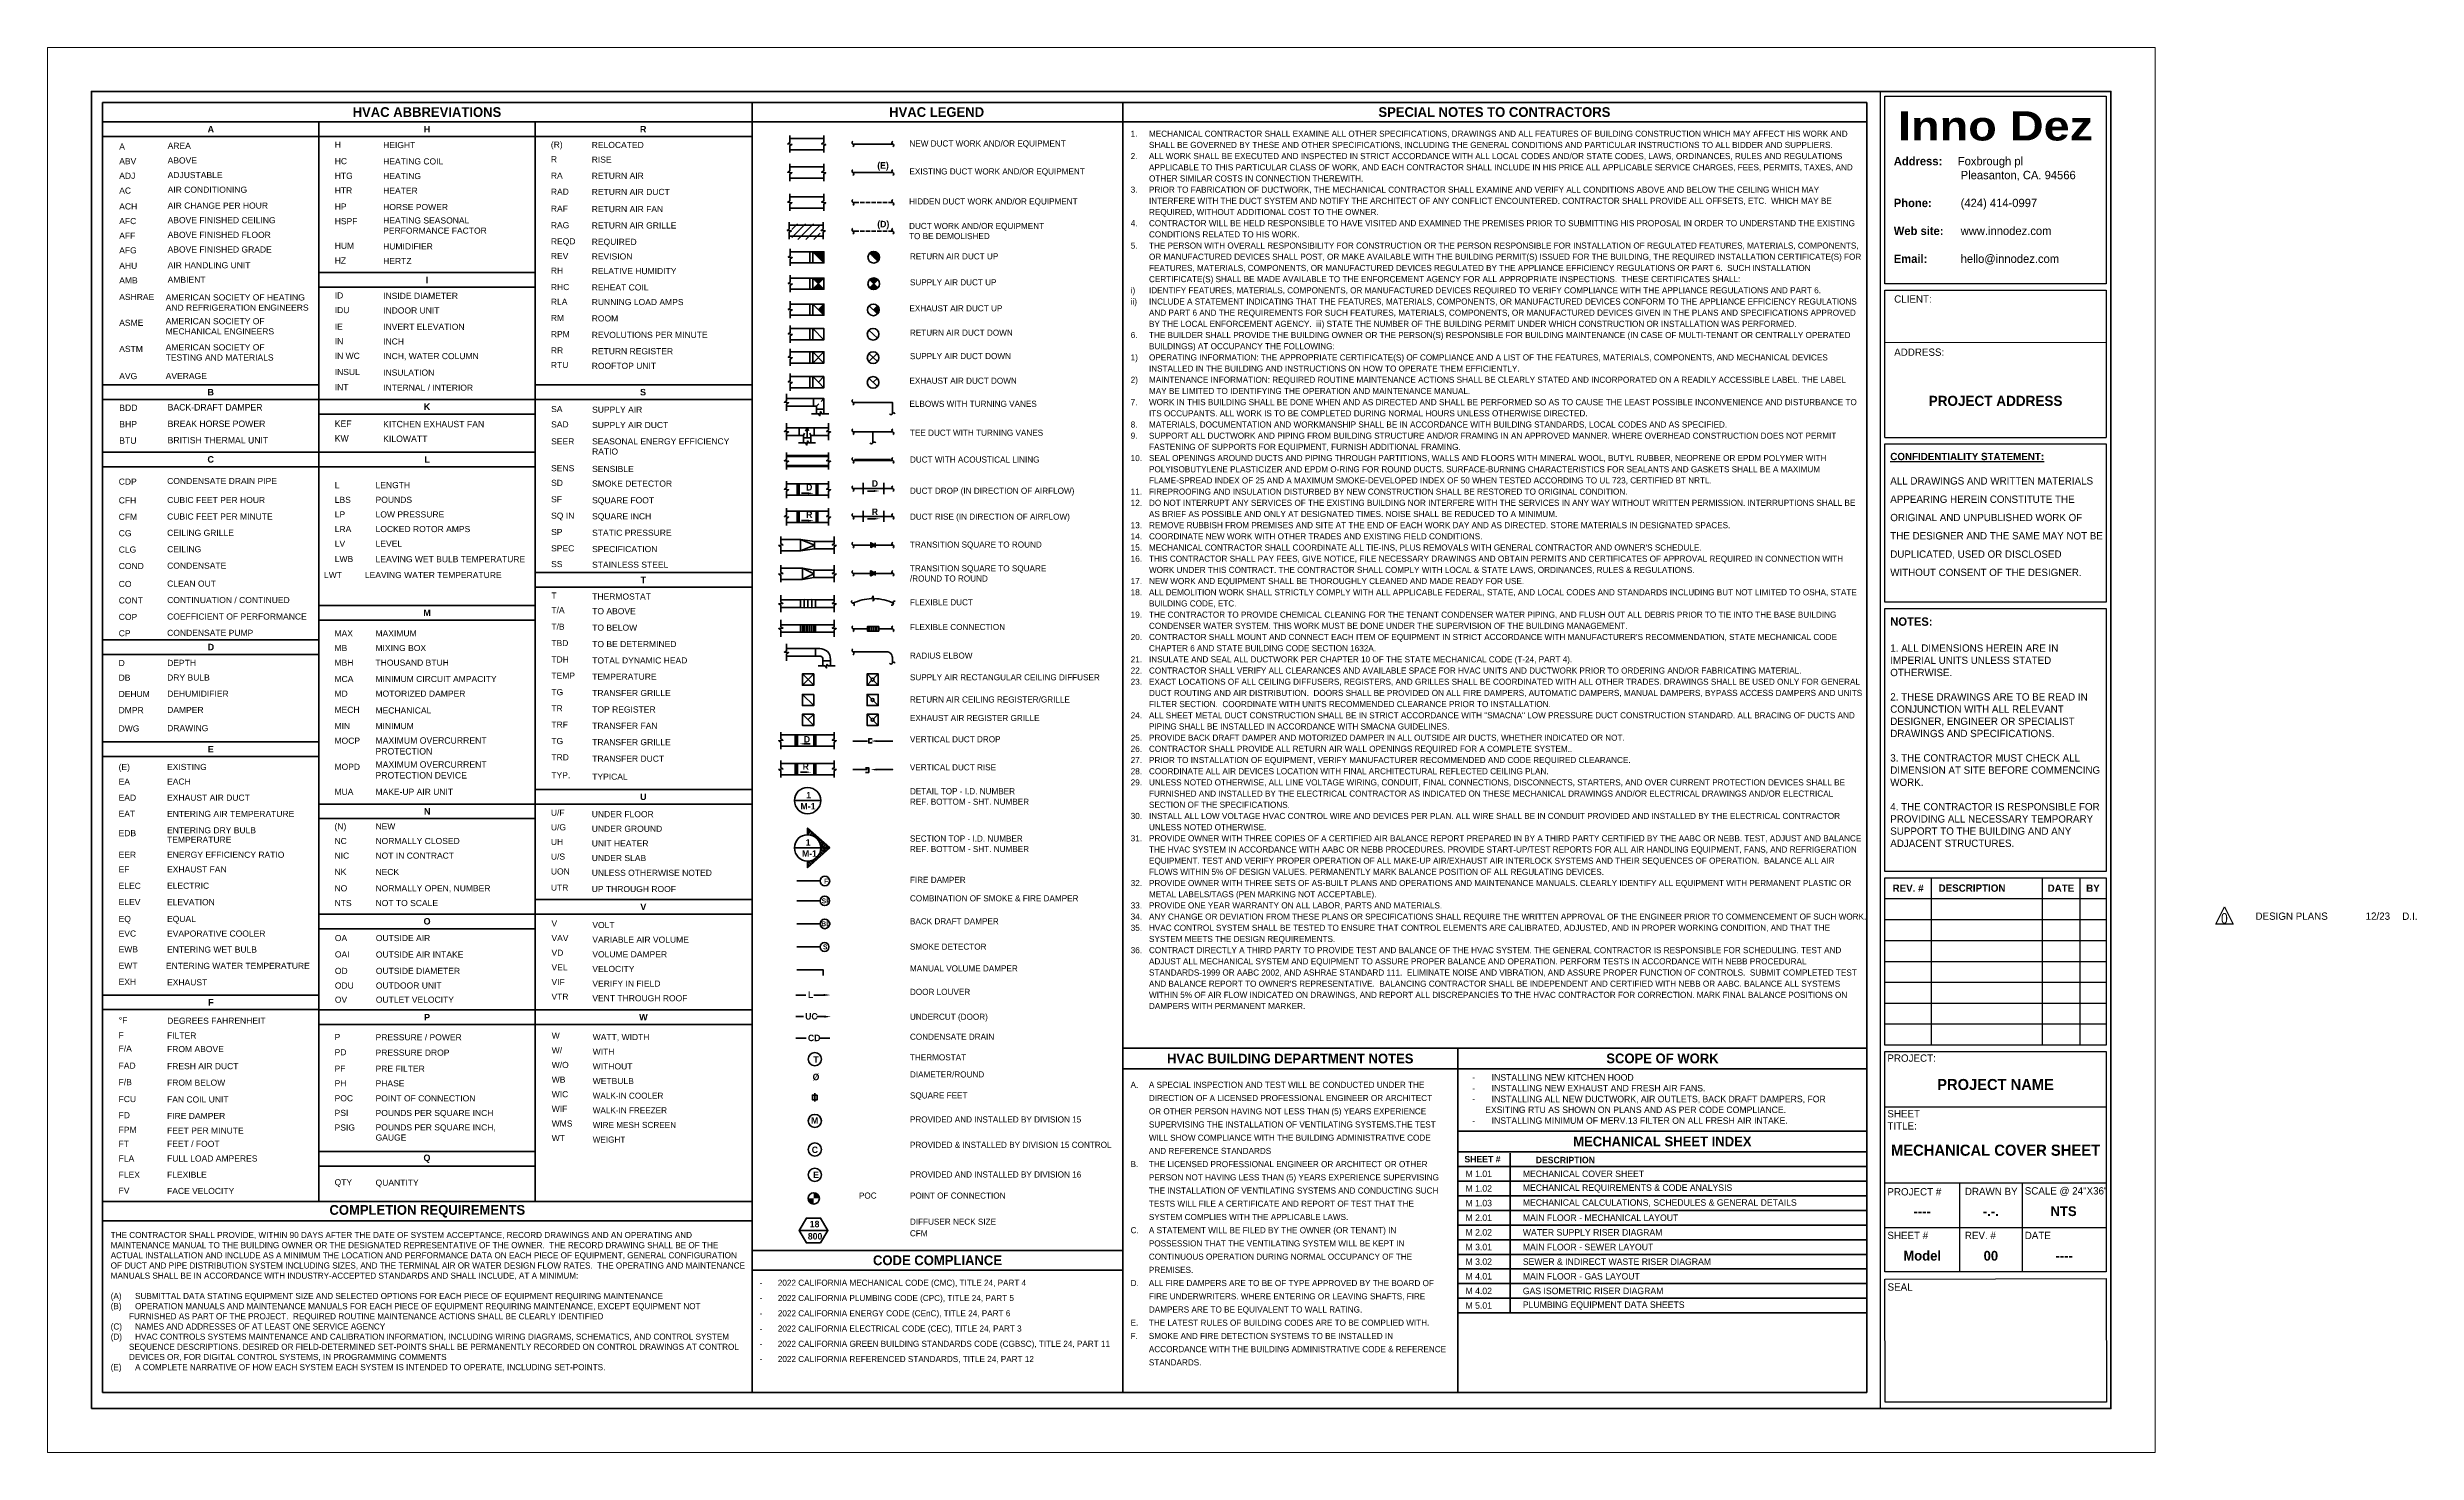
# Paper-space layout 'M 1.01' of a CAD drawing. Header units: inches. Extents: x -40 to 0.5, y 79.6 to 103.6.
# The model-space entities are those that its viewports show. They can reach past a viewport. Long polylines and large blocks are cut down to what shows.
import ezdxf
from ezdxf.enums import TextEntityAlignment as Align

# ---------------------------------------------------------------- set-up
doc = ezdxf.new("R2010")
doc.units = ezdxf.units.IN
doc.header["$MEASUREMENT"] = 0
doc.layers.get('DEFPOINTS').update_dxf_attribs({"color": 104})
doc.layers.add('PDF-TEXT', color=7, linetype='Continuous', lineweight=35)
doc.styles.add('123', font='ariblk.ttf')
doc.styles.add('Arial_1', font='arial.ttf', dxfattribs={"width": 0.8, "height": 4.5})
doc.styles.add('Arial_5', font='arial.ttf', dxfattribs={"height": 0.09375})
doc.styles.add('BOO', font='GOTHIC.TTF', dxfattribs={"height": 6})
doc.styles.add('Century Gothic', font='GOTHIC.TTF', dxfattribs={"height": 5.3125})
doc.styles.add('Century Gothic_B', font='GOTHICB.TTF', dxfattribs={"height": 6.659722})
doc.styles.add('MtXpl_Century_Gothic_1', font='GOTHIC.TTF')
doc.styles.add('PDF Arial', font='arial.ttf')
doc.styles.add('PDF Arial Bold', font='arialbd.ttf')
doc.styles.get("Standard").update_dxf_attribs({"font": 'arial.ttf'})
doc.styles.add('TITLE', font='arialbd.ttf')

psp = doc.layouts.new('M 1.01')

# ---------------------------------------------------------------- texts
at = {"attachment_point": 5}
for s, insert, char_height, width, style in [('{\\fCentury Gothic|b1|i0|c0|p34;MECHANICAL COVER SHEET}', (-6.694, 84.767), 0.18857, 3.69505, 'TITLE'), ('{\\fCentury Gothic|b1|i0|c0|p34;NTS}', (-5.532, 83.726), 0.16667, 1.41486, 'BOO'), ('{\\fCentury Gothic|b1|i0|c0|p34;Model}', (-7.947, 82.966), 0.16667, 1.27489, 'BOO')]:
    psp.add_mtext(s, dxfattribs=dict(at, insert=insert, char_height=char_height, width=width, style=style))

msp = doc.modelspace()

# ---------------------------------------------------------------- texts
at = {"layer": 'PDF-TEXT', "color": 42, "char_height": 8, "attachment_point": 5, "style": 'Century Gothic_B'}
for s, insert, width in [('HVAC ABBREVIATIONS', (5311.6, 2087.8), 531.816), ('\\pxqc;HVAC LEGEND', (5729.5, 2087.8), 303.908), ('SPECIAL NOTES TO CONTRACTORS', (6186.8, 2087.8), 610.655), ('HVAC BUILDING DEPARTMENT NOTES', (6019.4, 1311.9), 275.044), ('SCOPE OF WORK', (6324.6, 1312), 334.782), ('MECHANICAL SHEET INDEX', (6324.5, 1243.9), 335.172), ('COMPLETION REQUIREMENTS', (5311.9, 1186.7), 532.285), ('CODE COMPLIANCE', (5730.2, 1146.5), 303.908)]:
    msp.add_mtext(s, dxfattribs=dict(at, insert=insert, width=width))
at = {"layer": 'PDF-TEXT'}
for s, insert, char_height, width, attachment_point, style in [('A', (5059.3, 2062.1), 5, 122.121, 1, 'PDF Arial'), ('AREA', (5099, 2062.7), 5, 122.121, 1, 'PDF Arial'), ('{\\fArial|b1|i0|c0|p34;A}', (5134.4, 2073.8), 5.312, 177.391, 5, 'Century Gothic_B'), ('H', (5236, 2063.7), 5, 122.121, 1, 'PDF Arial'), ('HEIGHT', (5275.7, 2063.3), 5, 122.121, 1, 'PDF Arial'), ('{\\fArial|b1|i0|c0|p34;H}', (5311.6, 2073.8), 5.312, 177.27, 5, 'Century Gothic_B'), ('(R)', (5413.2, 2063.7), 5, 122.121, 1, 'PDF Arial'), ('RELOCATED', (5446.7, 2063.4), 5, 122.121, 1, 'PDF Arial'), ('{\\fArial|b1|i0|c0|p34;R}', (5488.9, 2073.8), 5.312, 177.27, 5, 'Century Gothic_B'), ('{\\fCentury Gothic|b0|i0|c0|p34;NEW DUCT WORK AND/OR EQUIPMENT}', (5707.2, 2064.6), 5, 163.898, 1, 'PDF Arial'), ('\\pxi-3,l3,sm1.1,t3;{\\fCentury Gothic|b0|i0|c0|p34;1.^IMECHANICAL CONTRACTOR SHALL EXAMINE ALL OTHER SPECIFICATIONS, DRAWINGS AND ALL FEATURES OF BUILDING CONSTRUCTION WHICH MAY AFFECT HIS WORK AND SHALL BE GOVERNED BY THESE AND OTHER SPECIFICATIONS, INCLUDING THE GENERAL CONDITIONS AND PARTICULAR INSTRUCTIONS TO ALL BIDDER AND SUPPLIERS.\\P2.^IALL WORK SHALL BE EXECUTED AND INSPECTED IN STRICT ACCORDANCE WITH ALL LOCAL CODES AND/OR STATE CODES, LAWS, ORDINANCES, RULES AND REGULATIONS APPLICABLE TO THIS PARTICULAR CLASS OF WORK, AND EACH CONTRACTOR SHALL INCLUDE IN HIS PRICE ALL APPLICABLE SERVICE CHARGES, FEES, PERMITS, TAXES, AND OTHER SIMILAR COSTS IN CONNECTION THEREWITH.\\P3.^IPRIOR TO FABRICATION OF DUCTWORK, THE MECHANICAL CONTRACTOR SHALL EXAMINE AND VERIFY ALL CONDITIONS ABOVE AND BELOW THE CEILING WHICH MAY INTERFERE WITH THE DUCT SYSTEM AND NOTIFY THE ARCHITECT OF ANY CONFLICT ENCOUNTERED. CONTRACTOR SHALL PROVIDE ALL OFFSETS, ETC.  WHICH MAY BE REQUIRED, WITHOUT ADDITIONAL COST TO THE OWNER.\\P4.^ICONTRACTOR WILL BE HELD RESPONSIBLE TO HAVE VISITED AND EXAMINED THE PREMISES PRIOR TO SUBMITTING HIS PROPOSAL IN ORDER TO UNDERSTAND THE EXISTING CONDITIONS RELATED TO HIS WORK.\\P5.^ITHE PERSON WITH OVERALL RESPONSIBILITY FOR CONSTRUCTION OR THE PERSON RESPONSIBLE FOR INSTALLATION OF REGULATED FEATURES, MATERIALS, COMPONENTS, OR MANUFACTURED DEVICES SHALL POST, OR MAKE AVAILABLE WITH THE BUILDING PERMIT(S) ISSUED FOR THE BUILDING, THE REQUIRED INSTALLATION CERTIFICATE(S) FOR FEATURES, MATERIALS, COMPONENTS, OR MANUFACTURED DEVICES REGULATED BY THE APPLIANCE EFFICIENCY REGULATIONS OR PART 6.  SUCH INSTALLATION CERTIFICATE(S) SHALL BE MADE AVAILABLE TO THE ENFORCEMENT AGENCY FOR ALL APPROPRIATE INSPECTIONS.  THESE CERTIFICATES SHALL:\\Pi)^IIDENTIFY FEATURES, MATERIALS, COMPONENTS, OR MANUFACTURED DEVICES REQUIRED TO VERIFY COMPLIANCE WITH THE APPLIANCE REGULATIONS AND PART 6.\\Pii)^IINCLUDE A STATEMENT INDICATING THAT THE FEATURES, MATERIALS, COMPONENTS, OR MANUFACTURED DEVICES CONFORM TO THE APPLIANCE EFFICIENCY REGULATIONS AND PART 6 AND THE REQUIREMENTS FOR SUCH FEATURES, MATERIALS, COMPONENTS, OR MANUFACTURED DEVICES GIVEN IN THE PLANS AND SPECIFICATIONS APPROVED BY THE LOCAL ENFORCEMENT AGENCY.  iii) STATE THE NUMBER OF THE BUILDING PERMIT UNDER WHICH CONSTRUCTION OR INSTALLATION WAS PERFORMED.\\P6.^ITHE BUILDER SHALL PROVIDE THE BUILDING OWNER OR THE PERSON(S) RESPONSIBLE FOR BUILDING MAINTENANCE (IN CASE OF MULTI-TENANT OR CENTRALLY OPERATED BUILDINGS) AT OCCUPANCY THE FOLLOWING:\\P1)^IOPERATING INFORMATION: THE APPROPRIATE CERTIFICATE(S) OF COMPLIANCE AND A LIST OF THE FEATURES, MATERIALS, COMPONENTS, AND MECHANICAL DEVICES INSTALLED IN THE BUILDING AND INSTRUCTIONS ON HOW TO OPERATE THEM EFFICIENTLY.\\P2)^IMAINTENANCE INFORMATION: REQUIRED ROUTINE MAINTENANCE ACTIONS SHALL BE CLEARLY STATED AND INCORPORATED ON A READILY ACCESSIBLE LABEL. THE LABEL MAY BE LIMITED TO IDENTIFYING THE OPERATION AND MAINTENANCE MANUAL.\\P7.^IWORK IN THIS BUILDING SHALL BE DONE WHEN AND AS DIRECTED AND SHALL BE PERFORMED SO AS TO CAUSE THE LEAST POSSIBLE INCONVENIENCE AND DISTURBANCE TO ITS OCCUPANTS. ALL WORK IS TO BE COMPLETED DURING NORMAL HOURS UNLESS OTHERWISE DIRECTED.\\P8.^IMATERIALS, DOCUMENTATION AND WORKMANSHIP SHALL BE IN ACCORDANCE WITH BUILDING STANDARDS, LOCAL CODES AND AS SPECIFIED.\\P9.^ISUPPORT ALL DUCTWORK AND PIPING FROM BUILDING STRUCTURE AND/OR FRAMING IN AN APPROVED MANNER. WHERE OVERHEAD CONSTRUCTION DOES NOT PERMIT FASTENING OF SUPPORTS FOR EQUIPMENT, FURNISH ADDITIONAL FRAMING.\\P10.^ISEAL OPENINGS AROUND DUCTS AND PIPING THROUGH PARTITIONS, WALLS AND FLOORS WITH MINERAL WOOL, BUTYL RUBBER, NEOPRENE OR EPDM POLYMER WITH POLYISOBUTYLENE PLASTICIZER AND EPDM O-RING FOR ROUND DUCTS. SURFACE-BURNING CHARACTERISTICS FOR SEALANTS AND GASKETS SHALL BE A MAXIMUM FLAME-SPREAD INDEX OF 25 AND A MAXIMUM SMOKE-DEVELOPED INDEX OF 50 WHEN TESTED ACCORDING TO UL 723, CERTIFIED BT NRTL.\\P11.^IFIREPROOFING AND INSULATION DISTURBED BY NEW CONSTRUCTION SHALL BE RESTORED TO ORIGINAL CONDITION.\\P12.^IDO NOT INTERRUPT ANY SERVICES OF THE EXISTING BUILDING NOR INTERFERE WITH THE SERVICES IN ANY WAY WITHOUT WRITTEN PERMISSION. INTERRUPTIONS SHALL BE AS BRIEF AS POSSIBLE AND ONLY AT DESIGNATED TIMES. NOISE SHALL BE REDUCED TO A MINIMUM.\\P13.^IREMOVE RUBBISH FROM PREMISES AND SITE AT THE END OF EACH WORK DAY AND AS DIRECTED. STORE MATERIALS IN DESIGNATED SPACES.\\P14.^ICOORDINATE NEW WORK WITH OTHER TRADES AND EXISTING FIELD CONDITIONS.\\P15.^IMECHANICAL CONTRACTOR SHALL COORDINATE ALL TIE-INS, PLUS REMOVALS WITH GENERAL CONTRACTOR AND OWNER\'S SCHEDULE.\\P16.^ITHIS CONTRACTOR SHALL PAY FEES, GIVE NOTICE, FILE NECESSARY DRAWINGS AND OBTAIN PERMITS AND CERTIFICATES OF APPROVAL REQUIRED IN CONNECTION WITH WORK UNDER THIS CONTRACT. THE CONTRACTOR SHALL COMPLY WITH LOCAL & STATE LAWS, ORDINANCES, RULES & REGULATIONS.\\P17.^INEW WORK AND EQUIPMENT SHALL BE THOROUGHLY CLEANED AND MADE READY FOR USE.\\P18.^IALL DEMOLITION WORK SHALL STRICTLY COMPLY WITH ALL APPLICABLE FEDERAL, STATE, AND LOCAL CODES AND STANDARDS INCLUDING BUT NOT LIMITED TO OSHA, STATE BUILDING CODE, ETC.\\P19.^ITHE CONTRACTOR TO PROVIDE CHEMICAL CLEANING FOR THE TENANT CONDENSER WATER PIPING, AND FLUSH OUT ALL DEBRIS PRIOR TO TIE INTO THE BASE BUILDING CONDENSER WATER SYSTEM. THIS WORK MUST BE DONE UNDER THE SUPERVISION OF THE BUILDING MANAGEMENT.\\P20.^ICONTRACTOR SHALL MOUNT AND CONNECT EACH ITEM OF EQUIPMENT IN STRICT ACCORDANCE WITH MANUFACTURER\'S RECOMMENDATION, STATE MECHANICAL CODE CHAPTER 6 AND STATE BUILDING CODE SECTION 1632A.\\P21.^IINSULATE AND SEAL ALL DUCTWORK PER CHAPTER 10 OF THE STATE MECHANICAL CODE (T-24, PART 4).\\P22.^ICONTRACTOR SHALL VERIFY ALL CLEARANCES AND AVAILABLE SPACE FOR HVAC UNITS AND DUCTWORK PRIOR TO ORDERING AND/OR FABRICATING MATERIAL.\\P23.^IEXACT LOCATIONS OF ALL CEILING DIFFUSERS, REGISTERS, AND GRILLES SHALL BE COORDINATED WITH ALL OTHER TRADES. DRAWINGS SHALL BE USED ONLY FOR GENERAL DUCT ROUTING AND AIR DISTRIBUTION.  DOORS SHALL BE PROVIDED ON ALL FIRE DAMPERS, AUTOMATIC DAMPERS, MANUAL DAMPERS, BYPASS ACCESS DAMPERS AND UNITS FILTER SECTION.  COORDINATE WITH UNITS RECOMMENDED CLEARANCE PRIOR TO INSTALLATION.\\P24.^IALL SHEET METAL DUCT CONSTRUCTION SHALL BE IN STRICT ACCORDANCE WITH "SMACNA" LOW PRESSURE DUCT CONSTRUCTION STANDARD. ALL BRACING OF DUCTS AND PIPING SHALL BE INSTALLED IN ACCORDANCE WITH SMACNA GUIDELINES.\\P25.^IPROVIDE BACK DRAFT DAMPER AND MOTORIZED DAMPER IN ALL OUTSIDE AIR DUCTS, WHETHER INDICATED OR NOT.\\P26.^ICONTRACTOR SHALL PROVIDE ALL RETURN AIR WALL OPENINGS REQUIRED FOR A COMPLETE SYSTEM..\\P27.^IPRIOR TO INSTALLATION OF EQUIPMENT, VERIFY MANUFACTURER RECOMMENDED AND CODE REQUIRED CLEARANCE.\\P28.^ICOORDINATE ALL AIR DEVICES LOCATION WITH FINAL ARCHITECTURAL REFLECTED CEILING PLAN.\\P29.^IUNLESS NOTED OTHERWISE, ALL LINE VOLTAGE WIRING, CONDUIT, FINAL CONNECTIONS, DISCONNECTS, STARTERS, AND OVER CURRENT PROTECTION DEVICES SHALL BE FURNISHED AND INSTALLED BY THE ELECTRICAL CONTRACTOR AS INDICATED ON THESE MECHANICAL DRAWINGS AND/OR ELECTRICAL DRAWINGS AND/OR ELECTRICAL SECTION OF THE SPECIFICATIONS.\\P30.^IINSTALL ALL LOW VOLTAGE HVAC CONTROL WIRE AND DEVICES PER PLAN. ALL WIRE SHALL BE IN CONDUIT PROVIDED AND INSTALLED BY THE ELECTRICAL CONTRACTOR UNLESS NOTED OTHERWISE.\\P31.^IPROVIDE OWNER WITH THREE COPIES OF A CERTIFIED AIR BALANCE REPORT PREPARED IN BY A THIRD PARTY CERTIFIED BY THE AABC OR NEBB. TEST, ADJUST AND BALANCE THE HVAC SYSTEM IN ACCORDANCE WITH AABC OR NEBB PROCEDURES. PROVIDE START-UP/TEST REPORTS FOR ALL AIR HANDLING EQUIPMENT, FANS, AND REFRIGERATION EQUIPMENT. TEST AND VERIFY PROPER OPERATION OF ALL MAKE-UP AIR/EXHAUST AIR INTERLOCK SYSTEMS AND THEIR SEQUENCES OF OPERATION.  BALANCE ALL AIR FLOWS WITHIN 5% OF DESIGN VALUES. PERMANENTLY MARK BALANCE POSITION OF ALL REGULATING DEVICES.\\P32.^IPROVIDE OWNER WITH THREE SETS OF AS-BUILT PLANS AND OPERATIONS AND MAINTENANCE MANUALS. CLEARLY IDENTIFY ALL EQUIPMENT WITH PERMANENT PLASTIC OR METAL LABELS/TAGS (PEN MARKING NOT ACCEPTABLE).\\P33.^IPROVIDE ONE YEAR WARRANTY ON ALL LABOR, PARTS AND MATERIALS.\\P34.^IANY CHANGE OR DEVIATION FROM THESE PLANS OR SPECIFICATIONS SHALL REQUIRE THE WRITTEN APPROVAL OF THE ENGINEER PRIOR TO COMMENCEMENT OF SUCH WORK. \\P35.^IHVAC CONTROL SYSTEM SHALL BE TESTED TO ENSURE THAT CONTROL ELEMENTS ARE CALIBRATED, ADJUSTED, AND IN PROPER WORKING CONDITION, AND THAT THE SYSTEM MEETS THE DESIGN REQUIREMENTS. \\P36.^ICONTRACT DIRECTLY A THIRD PARTY TO PROVIDE TEST AND BALANCE OF THE HVAC SYSTEM. THE GENERAL CONTRACTOR IS RESPONSIBLE FOR SCHEDULING. TEST AND ADJUST ALL MECHANICAL SYSTEM AND EQUIPMENT TO ASSURE PROPER BALANCE AND OPERATION. PERFORM TESTS IN ACCORDANCE WITH NEBB PROCEDURAL STANDARDS-1999 OR AABC 2002, AND ASHRAE STANDARD 111.  ELIMINATE NOISE AND VIBRATION, AND ASSURE PROPER FUNCTION OF CONTROLS.  SUBMIT COMPLETED TEST AND BALANCE REPORT TO OWNER\'S REPRESENTATIVE.  BALANCING CONTRACTOR SHALL BE INDEPENDENT AND CERTIFIED WITH NEBB OR AABC. BALANCE ALL SYSTEMS WITHIN 5% OF AIR FLOW INDICATED ON DRAWINGS, AND REPORT ALL DISCREPANCIES TO THE HVAC CONTRACTOR FOR CORRECTION. MARK FINAL BALANCE POSITIONS ON DAMPERS WITH PERMANENT MARKER. }', (5888.6, 2072.6), 5, 598.952, 1, 'PDF Arial'), ('ABV', (5059.3, 2050.1), 5, 122.121, 1, 'PDF Arial'), ('ABOVE', (5099, 2050.7), 5, 122.121, 1, 'PDF Arial'), ('HC', (5236, 2050.1), 5, 122.121, 1, 'PDF Arial'), ('HEATING COIL', (5275.7, 2049.9), 5, 122.121, 1, 'PDF Arial'), ('R', (5413.2, 2051.7), 5, 122.121, 1, 'PDF Arial'), ('RISE', (5446.7, 2051.4), 5, 122.121, 1, 'PDF Arial'), ('{\\fCentury Gothic|b0|i0|c0|p34;EXISTING DUCT WORK AND/OR EQUIPMENT}', (5707.2, 2041.7), 5, 163.898, 1, 'PDF Arial'), ('ADJ', (5059.3, 2038.1), 5, 122.121, 1, 'PDF Arial'), ('AC', (5059.3, 2026), 5, 122.121, 1, 'PDF Arial'), ('ADJUSTABLE', (5099, 2038.7), 5, 122.121, 1, 'PDF Arial'), ('AIR CONDITIONING', (5099, 2026.7), 5, 122.121, 1, 'PDF Arial'), ('HTG', (5236, 2038.1), 5, 122.121, 1, 'PDF Arial'), ('HTR', (5236, 2026.1), 5, 122.121, 1, 'PDF Arial'), ('HEATING ', (5275.7, 2037.9), 5, 122.121, 1, 'PDF Arial'), ('HEATER', (5275.7, 2025.9), 5, 122.121, 1, 'PDF Arial'), ('RA', (5413.2, 2038.3), 5, 122.121, 1, 'PDF Arial'), ('RAD', (5413.2, 2025.1), 5, 122.121, 1, 'PDF Arial'), ('RETURN AIR', (5446.7, 2038.1), 5, 122.121, 1, 'PDF Arial'), ('RETURN AIR DUCT', (5446.7, 2024.9), 5, 122.121, 1, 'PDF Arial'), ('ACH', (5059.3, 2013), 5, 122.121, 1, 'PDF Arial'), ('AFC', (5059.3, 2001), 5, 122.121, 1, 'PDF Arial'), ('AIR CHANGE PER HOUR', (5099, 2013.7), 5, 122.121, 1, 'PDF Arial'), ('ABOVE FINISHED CEILING', (5099, 2001.7), 5, 122.121, 1, 'PDF Arial'), ('HP', (5236, 2012.9), 5, 122.121, 1, 'PDF Arial'), ('HSPF', (5236, 2000.9), 5, 122.121, 1, 'PDF Arial'), ('HORSE POWER', (5275.7, 2012.5), 5, 122.121, 1, 'PDF Arial'), ('HEATING SEASONAL\\PPERFORMANCE FACTOR', (5275.7, 2001.5), 5, 122.121, 1, 'PDF Arial'), ('RAF', (5413.2, 2011.2), 5, 122.121, 1, 'PDF Arial'), ('RETURN AIR FAN', (5446.7, 2010.8), 5, 122.121, 1, 'PDF Arial'), ('{\\fCentury Gothic|b0|i0|c0|p34;HIDDEN DUCT WORK AND/OR EQUIPMENT}', (5706.9, 2017.1), 5, 163.898, 1, 'PDF Arial'), ('AFF', (5059.3, 1989), 5, 122.121, 1, 'PDF Arial'), ('ABOVE FINISHED FLOOR', (5099, 1989.7), 5, 122.121, 1, 'PDF Arial'), ('RAG', (5413.2, 1997.6), 5, 122.121, 1, 'PDF Arial'), ('REQD', (5413.2, 1984.4), 5, 122.121, 1, 'PDF Arial'), ('RETURN AIR GRILLE', (5446.7, 1997.4), 5, 122.121, 1, 'PDF Arial'), ('REQUIRED', (5446.7, 1984), 5, 122.121, 1, 'PDF Arial'), ('{\\fCentury Gothic|b0|i0|c0|p34;DUCT WORK AND/OR EQUIPMENT \\PTO BE DEMOLISHED}', (5706.9, 1997), 5, 163.898, 1, 'PDF Arial'), ('AFG', (5059.3, 1977), 5, 122.121, 1, 'PDF Arial'), ('AHU', (5059.3, 1964.3), 5, 122.121, 1, 'PDF Arial'), ('ABOVE FINISHED GRADE', (5099, 1977.7), 5, 122.121, 1, 'PDF Arial'), ('AIR HANDLING UNIT', (5099, 1964.8), 5, 122.121, 1, 'PDF Arial'), ('HUM', (5236, 1980.7), 5, 122.121, 1, 'PDF Arial'), ('HZ', (5236, 1968.7), 5, 122.121, 1, 'PDF Arial'), ('HUMIDIFIER', (5275.7, 1980.2), 5, 122.121, 1, 'PDF Arial'), ('HERTZ', (5275.7, 1968.2), 5, 122.121, 1, 'PDF Arial'), ('REV', (5413.2, 1972.4), 5, 122.121, 1, 'PDF Arial'), ('REVISION', (5446.7, 1972), 5, 122.121, 1, 'PDF Arial'), ('{\\fCentury Gothic|b0|i0|c0|p34;RETURN AIR DUCT UP}', (5707.6, 1972.1), 5, 163.898, 1, 'PDF Arial'), ('AMB', (5059.3, 1952.4), 5, 122.121, 1, 'PDF Arial'), ('AMBIENT', (5099, 1952.9), 5, 122.121, 1, 'PDF Arial'), ('{\\fArial|b1|i0|c0|p34;I}', (5311.6, 1950.2), 5.312, 177.26, 5, 'Century Gothic_B'), ('RH', (5413.2, 1960.4), 5, 122.121, 1, 'PDF Arial'), ('RHC', (5413.2, 1946.9), 5, 122.121, 1, 'PDF Arial'), ('RELATIVE HUMIDITY', (5446.7, 1960), 5, 122.121, 1, 'PDF Arial'), ('REHEAT COIL', (5446.7, 1946.6), 5, 122.121, 1, 'PDF Arial'), ('{\\fCentury Gothic|b0|i0|c0|p34;SUPPLY AIR DUCT UP}', (5707.6, 1950.8), 5, 163.898, 1, 'PDF Arial'), ('ASHRAE', (5059.3, 1938.8), 5, 122.121, 1, 'PDF Arial'), ('AMERICAN SOCIETY OF HEATING\\PAND REFRIGERATION ENGINEERS', (5097.4, 1938.4), 5, 122.121, 1, 'PDF Arial'), ('ID', (5236, 1940), 5, 122.121, 1, 'PDF Arial'), ('IDU', (5236, 1928), 5, 122.121, 1, 'PDF Arial'), ('INSIDE DIAMETER', (5275.7, 1939.7), 5, 122.121, 1, 'PDF Arial'), ('INDOOR UNIT', (5275.7, 1927.7), 5, 122.121, 1, 'PDF Arial'), ('RLA', (5413.2, 1934.9), 5, 122.121, 1, 'PDF Arial'), ('RUNNING LOAD AMPS', (5446.7, 1934.6), 5, 122.121, 1, 'PDF Arial'), ('{\\fCentury Gothic|b0|i0|c0|p34;EXHAUST AIR DUCT UP}', (5707.2, 1929.5), 5, 163.898, 1, 'PDF Arial'), ('ASME', (5059.3, 1917.6), 5, 122.121, 1, 'PDF Arial'), ('AMERICAN SOCIETY OF \\PMECHANICAL ENGINEERS', (5097.4, 1918.9), 5, 122.121, 1, 'PDF Arial'), ('IE', (5236, 1914.5), 5, 122.121, 1, 'PDF Arial'), ('INVERT ELEVATION', (5275.7, 1914.3), 5, 122.121, 1, 'PDF Arial'), ('RM', (5413.2, 1921.6), 5, 122.121, 1, 'PDF Arial'), ('RPM', (5413.2, 1908.3), 5, 122.121, 1, 'PDF Arial'), ('ROOM', (5446.7, 1921.2), 5, 122.121, 1, 'PDF Arial'), ('REVOLUTIONS PER MINUTE', (5446.7, 1907.7), 5, 122.121, 1, 'PDF Arial'), ('{\\fCentury Gothic|b0|i0|c0|p34;RETURN AIR DUCT DOWN}', (5707.6, 1909.5), 5, 163.898, 1, 'PDF Arial'), ('ASTM', (5059.3, 1896.2), 5, 122.121, 1, 'PDF Arial'), ('AMERICAN SOCIETY OF \\PTESTING AND MATERIALS', (5097.4, 1897.5), 5, 122.121, 1, 'PDF Arial'), ('IN', (5236, 1902.5), 5, 122.121, 1, 'PDF Arial'), ('IN WC', (5236, 1890.5), 5, 122.121, 1, 'PDF Arial'), ('INCH', (5275.7, 1902.3), 5, 122.121, 1, 'PDF Arial'), ('INCH, WATER COLUMN', (5275.7, 1890.3), 5, 122.121, 1, 'PDF Arial'), ('RR', (5413.2, 1895), 5, 122.121, 1, 'PDF Arial'), ('RETURN REGISTER', (5446.7, 1894.3), 5, 122.121, 1, 'PDF Arial'), ('{\\fCentury Gothic|b0|i0|c0|p34;SUPPLY AIR DUCT DOWN}', (5707.6, 1890.3), 5, 163.898, 1, 'PDF Arial'), ('AVG', (5059.3, 1873.9), 5, 122.121, 1, 'PDF Arial'), ('AVERAGE', (5097.4, 1874), 5, 122.121, 1, 'PDF Arial'), ('INSUL', (5236, 1877.3), 5, 122.121, 1, 'PDF Arial'), ('INSULATION', (5275.7, 1876.8), 5, 122.121, 1, 'PDF Arial'), ('RTU', (5413.2, 1883), 5, 122.121, 1, 'PDF Arial'), ('ROOFTOP UNIT', (5446.7, 1882.3), 5, 122.121, 1, 'PDF Arial'), ('{\\fCentury Gothic|b0|i0|c0|p34;EXHAUST AIR DUCT DOWN}', (5707.2, 1870.1), 5, 163.898, 1, 'PDF Arial'), ('{\\fArial|b1|i0|c0|p34;B}', (5134.3, 1858.2), 5.312, 177.27, 5, 'Century Gothic_B'), ('INT', (5236, 1864.8), 5, 122.121, 1, 'PDF Arial'), ('INTERNAL / INTERIOR', (5275.7, 1864.4), 5, 122.121, 1, 'PDF Arial'), ('{\\fArial|b1|i0|c0|p34;K}', (5311.6, 1846.3), 5.312, 177.251, 5, 'Century Gothic_B'), ('SA', (5413.4, 1846.9), 5, 122.121, 1, 'PDF Arial'), ('SUPPLY AIR', (5447, 1846.4), 5, 122.121, 1, 'PDF Arial'), ('{\\fArial|b1|i0|c0|p34;S}', (5488.8, 1858.2), 5.312, 177.27, 5, 'Century Gothic_B'), ('{\\fCentury Gothic|b0|i0|c0|p34;ELBOWS WITH TURNING VANES}', (5707.2, 1851.2), 5, 163.898, 1, 'PDF Arial'), ('SAD', (5413.4, 1834.3), 5, 122.121, 1, 'PDF Arial'), ('SUPPLY AIR DUCT', (5447, 1833.8), 5, 122.121, 1, 'PDF Arial'), ('{\\fCentury Gothic|b0|i0|c0|p34;TEE DUCT WITH TURNING VANES}', (5707.6, 1827.5), 5, 163.898, 1, 'PDF Arial'), ('SEER', (5413.4, 1820.4), 5, 122.121, 1, 'PDF Arial'), ('SEASONAL ENERGY EFFICIENCY RATIO', (5447, 1820.4), 5, 122.121, 1, 'PDF Arial'), ('CDP', (5058.9, 1787.4), 5, 122.121, 1, 'PDF Arial'), ('CONDENSATE DRAIN PIPE', (5098.6, 1787.9), 5, 122.121, 1, 'PDF Arial'), ('{\\fArial|b1|i0|c0|p34;C}', (5134.3, 1803.1), 5.312, 177.271, 5, 'Century Gothic_B'), ('{\\fArial|b1|i0|c0|p34;L}', (5311.7, 1803.1), 5.312, 177.27, 5, 'Century Gothic_B'), ('SENS', (5413.4, 1798.4), 5, 122.121, 1, 'PDF Arial'), ('SENSIBLE', (5447, 1797.8), 5, 122.121, 1, 'PDF Arial'), ('{\\fCentury Gothic|b0|i0|c0|p34;DUCT WITH ACOUSTICAL LINING}', (5707.6, 1805.5), 5, 163.898, 1, 'PDF Arial'), ('CFH', (5058.9, 1772), 5, 122.121, 1, 'PDF Arial'), ('CUBIC FEET PER HOUR', (5098.6, 1772.3), 5, 122.121, 1, 'PDF Arial'), ('L', (5236, 1784.5), 5, 122.121, 1, 'PDF Arial'), ('LBS', (5236, 1772.5), 5, 122.121, 1, 'PDF Arial'), ('LENGTH', (5269.5, 1784.5), 5, 122.121, 1, 'PDF Arial'), ('POUNDS', (5269.5, 1772.5), 5, 122.121, 1, 'PDF Arial'), ('SD', (5413.4, 1786.4), 5, 122.121, 1, 'PDF Arial'), ('SF', (5413.4, 1772.9), 5, 122.121, 1, 'PDF Arial'), ('SMOKE DETECTOR', (5447, 1785.8), 5, 122.121, 1, 'PDF Arial'), ('SQUARE FOOT', (5447, 1772.1), 5, 122.121, 1, 'PDF Arial'), ('{\\fCentury Gothic|b0|i0|c0|p34;DUCT DROP (IN DIRECTION OF AIRFLOW)}', (5707.6, 1779.9), 5, 163.898, 1, 'PDF Arial'), ('CFM', (5058.9, 1758.5), 5, 122.121, 1, 'PDF Arial'), ('CUBIC FEET PER MINUTE', (5098.6, 1758.8), 5, 122.121, 1, 'PDF Arial'), ('LP', (5236, 1760.5), 5, 122.121, 1, 'PDF Arial'), ('LRA', (5236, 1748.5), 5, 122.121, 1, 'PDF Arial'), ('LOW PRESSURE', (5269.5, 1760.5), 5, 122.121, 1, 'PDF Arial'), ('LOCKED ROTOR AMPS', (5269.5, 1748.5), 5, 122.121, 1, 'PDF Arial'), ('SQ IN', (5413.4, 1759.5), 5, 122.121, 1, 'PDF Arial'), ('SQUARE INCH', (5447, 1759), 5, 122.121, 1, 'PDF Arial'), ('{\\fCentury Gothic|b0|i0|c0|p34;DUCT RISE (IN DIRECTION OF AIRFLOW)}', (5707.6, 1758.7), 5, 163.898, 1, 'PDF Arial'), ('CG', (5058.9, 1745.1), 5, 122.121, 1, 'PDF Arial'), ('CLG', (5058.9, 1731.7), 5, 122.121, 1, 'PDF Arial'), ('CEILING GRILLE', (5098.6, 1745.4), 5, 122.121, 1, 'PDF Arial'), ('CEILING', (5098.6, 1732), 5, 122.121, 1, 'PDF Arial'), ('LV', (5236, 1736.5), 5, 122.121, 1, 'PDF Arial'), ('LEVEL', (5269.5, 1736.5), 5, 122.121, 1, 'PDF Arial'), ('SP', (5413.4, 1746.1), 5, 122.121, 1, 'PDF Arial'), ('SPEC', (5413.4, 1732.7), 5, 122.121, 1, 'PDF Arial'), ('STATIC PRESSURE', (5447, 1745.5), 5, 122.121, 1, 'PDF Arial'), ('SPECIFICATION', (5447, 1732.1), 5, 122.121, 1, 'PDF Arial'), ('{\\fCentury Gothic|b0|i0|c0|p34;TRANSITION SQUARE TO ROUND}', (5707.6, 1735.8), 5, 163.898, 1, 'PDF Arial'), ('COND', (5058.9, 1718.2), 5, 122.121, 1, 'PDF Arial'), ('CONDENSATE', (5098.6, 1718.5), 5, 122.121, 1, 'PDF Arial'), ('LWT', (5227.2, 1710.9), 5, 122.121, 1, 'PDF Arial'), ('LWB', (5236, 1724), 5, 122.121, 1, 'PDF Arial'), ('SS', (5413.4, 1719.8), 5, 122.121, 1, 'PDF Arial'), ('STAINLESS STEEL', (5447, 1719.3), 5, 122.121, 1, 'PDF Arial'), ('{\\fCentury Gothic|b0|i0|c0|p34;TRANSITION SQUARE TO SQUARE\\P/ROUND TO ROUND}', (5707.6, 1716.3), 5, 163.898, 1, 'PDF Arial'), ('CO', (5058.9, 1703.5), 5, 122.121, 1, 'PDF Arial'), ('CONT', (5058.9, 1690), 5, 122.121, 1, 'PDF Arial'), ('CLEAN OUT', (5098.6, 1703.8), 5, 122.121, 1, 'PDF Arial'), ('CONTINUATION / CONTINUED', (5098.6, 1690.3), 5, 122.121, 1, 'PDF Arial'), ('T', (5413.6, 1694), 5, 122.121, 1, 'PDF Arial'), ('THERMOSTAT', (5447.1, 1693.2), 5, 122.121, 1, 'PDF Arial'), ('{\\fArial|b1|i0|c0|p34;T}', (5489, 1704.3), 5.312, 177.152, 5, 'Century Gothic_B'), ('COP', (5058.9, 1676.5), 5, 122.121, 1, 'PDF Arial'), ('COEFFICIENT OF PERFORMANCE', (5098.6, 1676.8), 5, 122.121, 1, 'PDF Arial'), ('{\\fArial|b1|i0|c0|p34;M}', (5311.7, 1677.4), 5.312, 177.27, 5, 'Century Gothic_B'), ('T/A', (5413.6, 1682), 5, 122.121, 1, 'PDF Arial'), ('TO ABOVE', (5447.1, 1681.2), 5, 122.121, 1, 'PDF Arial'), ('{\\fCentury Gothic|b0|i0|c0|p34;FLEXIBLE DUCT}', (5707.6, 1688.5), 5, 163.898, 1, 'PDF Arial'), ('CP', (5058.9, 1663.1), 5, 122.121, 1, 'PDF Arial'), ('CONDENSATE PUMP', (5098.6, 1663.4), 5, 122.121, 1, 'PDF Arial'), ('{\\fArial|b1|i0|c0|p34;D}', (5134.5, 1649.3), 5.312, 177.27, 5, 'Century Gothic_B'), ('MAX', (5235.8, 1663), 5, 122.121, 1, 'PDF Arial'), ('MAXIMUM', (5269.4, 1663), 5, 122.121, 1, 'PDF Arial'), ('T/B', (5413.6, 1668.5), 5, 122.121, 1, 'PDF Arial'), ('TBD', (5413.6, 1655), 5, 122.121, 1, 'PDF Arial'), ('TO BELOW', (5447.1, 1667.7), 5, 122.121, 1, 'PDF Arial'), ('TO BE DETERMINED', (5447.1, 1654.2), 5, 122.121, 1, 'PDF Arial'), ('{\\fCentury Gothic|b0|i0|c0|p34;FLEXIBLE CONNECTION}', (5707.6, 1668.2), 5, 163.898, 1, 'PDF Arial'), ('D', (5058.8, 1638.7), 5, 122.121, 1, 'PDF Arial'), ('DEPTH', (5098.6, 1638.8), 5, 122.121, 1, 'PDF Arial'), ('MB', (5235.8, 1651), 5, 122.121, 1, 'PDF Arial'), ('MBH', (5235.8, 1639), 5, 122.121, 1, 'PDF Arial'), ('THOUSAND BTUH', (5269.4, 1639), 5, 122.121, 1, 'PDF Arial'), ('MIXING BOX', (5269.4, 1651), 5, 122.121, 1, 'PDF Arial'), ('TDH', (5413.6, 1641.6), 5, 122.121, 1, 'PDF Arial'), ('TOTAL DYNAMIC HEAD', (5447.1, 1640.8), 5, 122.121, 1, 'PDF Arial'), ('{\\fCentury Gothic|b0|i0|c0|p34;RADIUS ELBOW}', (5707.6, 1644.8), 5, 163.898, 1, 'PDF Arial'), ('DB', (5058.8, 1626.7), 5, 122.121, 1, 'PDF Arial'), ('DEHUM', (5058.8, 1613.3), 5, 122.121, 1, 'PDF Arial'), ('DRY BULB', (5098.6, 1626.8), 5, 122.121, 1, 'PDF Arial'), ('DEHUMIDIFIER', (5098.6, 1613.5), 5, 122.121, 1, 'PDF Arial'), ('MCA', (5235.8, 1625.6), 5, 122.121, 1, 'PDF Arial'), ('MD', (5235.8, 1613.6), 5, 122.121, 1, 'PDF Arial'), ('MINIMUM CIRCUIT AMPACITY', (5269.4, 1625.6), 5, 122.121, 1, 'PDF Arial'), ('MOTORIZED DAMPER', (5269.4, 1613.6), 5, 122.121, 1, 'PDF Arial'), ('TEMP', (5413.6, 1628.3), 5, 122.121, 1, 'PDF Arial'), ('TG', (5413.6, 1614.8), 5, 122.121, 1, 'PDF Arial'), ('TEMPERATURE', (5447.1, 1627.5), 5, 122.121, 1, 'PDF Arial'), ('TRANSFER GRILLE', (5447.1, 1614.1), 5, 122.121, 1, 'PDF Arial'), ('{\\fCentury Gothic|b0|i0|c0|p34;SUPPLY AIR RECTANGULAR CEILING DIFFUSER}', (5707.6, 1627), 5, 163.898, 1, 'PDF Arial'), ('DMPR', (5058.8, 1600), 5, 122.121, 1, 'PDF Arial'), ('DAMPER', (5098.6, 1600.2), 5, 122.121, 1, 'PDF Arial'), ('MECH', (5235.8, 1600.3), 5, 122.121, 1, 'PDF Arial'), ('MECHANICAL ', (5269.4, 1599.8), 5, 122.121, 1, 'PDF Arial'), ('TR', (5413.6, 1601.5), 5, 122.121, 1, 'PDF Arial'), ('TOP REGISTER', (5447.1, 1600.6), 5, 122.121, 1, 'PDF Arial'), ('{\\fCentury Gothic|b0|i0|c0|p34;RETURN AIR CEILING REGISTER/GRILLE}', (5707.6, 1608.8), 5, 163.898, 1, 'PDF Arial'), ('{\\fCentury Gothic|b0|i0|c0|p34;EXHAUST AIR REGISTER GRILLE}', (5707.6, 1593.6), 5, 163.898, 1, 'PDF Arial'), ('DWG', (5058.8, 1585), 5, 122.121, 1, 'PDF Arial'), ('DRAWING', (5098.6, 1585.3), 5, 122.121, 1, 'PDF Arial'), ('MIN', (5235.8, 1587), 5, 122.121, 1, 'PDF Arial'), ('MOCP', (5235.8, 1575), 5, 122.121, 1, 'PDF Arial'), ('MINIMUM', (5269.4, 1587), 5, 122.121, 1, 'PDF Arial'), ('TRF', (5413.6, 1588.2), 5, 122.121, 1, 'PDF Arial'), ('TG', (5413.6, 1574.7), 5, 122.121, 1, 'PDF Arial'), ('TRANSFER FAN', (5447.1, 1587.2), 5, 122.121, 1, 'PDF Arial'), ('TRANSFER GRILLE', (5447.1, 1573.8), 5, 122.121, 1, 'PDF Arial'), ('{\\fCentury Gothic|b0|i0|c0|p34;VERTICAL DUCT DROP}', (5707.6, 1576.2), 5, 163.898, 1, 'PDF Arial'), ('{\\fArial|b1|i0|c0|p34;E}', (5134.4, 1565.5), 5.312, 177.114, 5, 'Century Gothic_B'), ('TRD', (5413.6, 1561.4), 5, 122.121, 1, 'PDF Arial'), ('TRANSFER DUCT', (5447.1, 1560.3), 5, 122.121, 1, 'PDF Arial'), ('(E)', (5058.8, 1553.4), 5, 122.121, 1, 'PDF Arial'), ('EA', (5058.8, 1541.4), 5, 122.121, 1, 'PDF Arial'), ('EXISTING', (5098.5, 1553.5), 5, 122.121, 1, 'PDF Arial'), ('EACH', (5098.5, 1541.5), 5, 122.121, 1, 'PDF Arial'), ('MOPD', (5235.8, 1553.6), 5, 122.121, 1, 'PDF Arial'), ('TYP.', (5413.6, 1546.7), 5, 122.121, 1, 'PDF Arial'), ('TYPICAL', (5447.1, 1545.5), 5, 122.121, 1, 'PDF Arial'), ('{\\fCentury Gothic|b0|i0|c0|p34;VERTICAL DUCT RISE}', (5707.6, 1553.2), 5, 163.898, 1, 'PDF Arial'), ('EAD', (5058.8, 1528.3), 5, 122.121, 1, 'PDF Arial'), ('EXHAUST AIR DUCT', (5098.5, 1528.3), 5, 122.121, 1, 'PDF Arial'), ('MUA', (5235.8, 1533.1), 5, 122.121, 1, 'PDF Arial'), ('MAKE-UP AIR UNIT', (5269.4, 1533.1), 5, 122.121, 1, 'PDF Arial'), ('{\\fArial|b1|i0|c0|p34;N}', (5311.8, 1514.6), 5.312, 177.152, 5, 'Century Gothic_B'), ('U/F', (5413.2, 1516), 5, 122.121, 1, 'PDF Arial'), ('{\\fArial|b1|i0|c0|p34;U}', (5489, 1526.5), 5.312, 177.152, 5, 'Century Gothic_B'), ('{\\fCentury Gothic|b0|i0|c0|p34;DETAIL TOP - I.D. NUMBER}', (5707.6, 1533.6), 5, 163.898, 1, 'PDF Arial'), ('{\\fCentury Gothic|b0|i0|c0|p34;REF. BOTTOM - SHT. NUMBER}', (5707.6, 1525), 5, 163.898, 1, 'PDF Arial'), ('EAT', (5058.8, 1515.1), 5, 122.121, 1, 'PDF Arial'), ('EDB', (5058.8, 1499.2), 5, 122.121, 1, 'PDF Arial'), ('ENTERING AIR TEMPERATURE', (5098.5, 1515), 5, 122.121, 1, 'PDF Arial'), ('ENTERING DRY BULB', (5098.5, 1501.6), 5, 122.121, 1, 'PDF Arial'), ('(N)', (5235.8, 1504.8), 5, 122.121, 1, 'PDF Arial'), ('NEW', (5269.4, 1504.8), 5, 122.121, 1, 'PDF Arial'), ('U/G', (5413.2, 1504), 5, 122.121, 1, 'PDF Arial'), ('UNDER FLOOR', (5446.7, 1514.8), 5, 122.121, 1, 'PDF Arial'), ('UNDER GROUND', (5446.7, 1502.8), 5, 122.121, 1, 'PDF Arial'), ('EER', (5058.8, 1481.5), 5, 122.121, 1, 'PDF Arial'), ('TEMPERATURE', (5098.5, 1493.8), 5, 122.121, 1, 'PDF Arial'), ('ENERGY EFFICIENCY RATIO ', (5098.5, 1481.5), 5, 122.121, 1, 'PDF Arial'), ('NC', (5235.8, 1492.8), 5, 122.121, 1, 'PDF Arial'), ('NIC', (5235.8, 1480.8), 5, 122.121, 1, 'PDF Arial'), ('NORMALLY CLOSED', (5269.4, 1492.8), 5, 122.121, 1, 'PDF Arial'), ('NOT IN CONTRACT', (5269.4, 1480.8), 5, 122.121, 1, 'PDF Arial'), ('UH', (5413.2, 1492), 5, 122.121, 1, 'PDF Arial'), ('U/S', (5413.2, 1480), 5, 122.121, 1, 'PDF Arial'), ('UNIT HEATER', (5446.7, 1490.8), 5, 122.121, 1, 'PDF Arial'), ('UNDER SLAB', (5446.7, 1478.8), 5, 122.121, 1, 'PDF Arial'), ('{\\fCentury Gothic|b0|i0|c0|p34;SECTION TOP - I.D. NUMBER}', (5707.6, 1494.8), 5, 163.898, 1, 'PDF Arial'), ('{\\fCentury Gothic|b0|i0|c0|p34;REF. BOTTOM - SHT. NUMBER}', (5707.6, 1486.2), 5, 163.898, 1, 'PDF Arial'), ('EF', (5058.8, 1469.5), 5, 122.121, 1, 'PDF Arial'), ('EXHAUST FAN', (5098.5, 1469.5), 5, 122.121, 1, 'PDF Arial'), ('NK', (5235.8, 1467.5), 5, 122.121, 1, 'PDF Arial'), ('NECK', (5269.4, 1467.4), 5, 122.121, 1, 'PDF Arial'), ('UON', (5413.2, 1467.8), 5, 122.121, 1, 'PDF Arial'), ('UNLESS OTHERWISE NOTED', (5446.7, 1466.7), 5, 122.121, 1, 'PDF Arial'), ('{\\fCentury Gothic|b0|i0|c0|p34;FIRE DAMPER}', (5707.6, 1460.9), 5, 163.898, 1, 'PDF Arial'), ('ELEC', (5058.8, 1456), 5, 122.121, 1, 'PDF Arial'), ('ELEV', (5058.8, 1442.7), 5, 122.121, 1, 'PDF Arial'), ('ELECTRIC', (5098.5, 1456.1), 5, 122.121, 1, 'PDF Arial'), ('ELEVATION', (5098.5, 1442.6), 5, 122.121, 1, 'PDF Arial'), ('NO', (5235.8, 1454), 5, 122.121, 1, 'PDF Arial'), ('NTS', (5235.9, 1441.9), 5, 122.121, 1, 'PDF Arial'), ('NORMALLY OPEN, NUMBER', (5269.4, 1454), 5, 122.121, 1, 'PDF Arial'), ('NOT TO SCALE', (5269.5, 1441.9), 5, 122.121, 1, 'PDF Arial'), ('UTR', (5413.2, 1454.6), 5, 122.121, 1, 'PDF Arial'), ('UP THROUGH ROOF', (5446.7, 1453.4), 5, 122.121, 1, 'PDF Arial'), ('{\\fArial|b1|i0|c0|p34;V}', (5489, 1436.3), 5.312, 177.27, 5, 'Century Gothic_B'), ('{\\fCentury Gothic|b0|i0|c0|p34;COMBINATION OF SMOKE & FIRE DAMPER}', (5707.6, 1445.8), 5, 163.898, 1, 'PDF Arial'), ('EQ', (5058.8, 1428.9), 5, 122.121, 1, 'PDF Arial'), ('EQUAL', (5098.5, 1428.9), 5, 122.121, 1, 'PDF Arial'), ('{\\fArial|b1|i0|c0|p34;O}', (5311.7, 1424.4), 5.312, 176.979, 5, 'Century Gothic_B'), ('V', (5413.7, 1425.2), 5, 122.121, 1, 'PDF Arial'), ('VOLT', (5447.2, 1423.9), 5, 122.121, 1, 'PDF Arial'), ('{\\fCentury Gothic|b0|i0|c0|p34;BACK DRAFT DAMPER}', (5707.6, 1427), 5, 163.898, 1, 'PDF Arial'), ('EVC', (5058.8, 1416.9), 5, 122.121, 1, 'PDF Arial'), ('EWB', (5058.8, 1404), 5, 122.121, 1, 'PDF Arial'), ('EVAPORATIVE COOLER', (5098.5, 1416.9), 5, 122.121, 1, 'PDF Arial'), ('ENTERING WET BULB', (5098.5, 1403.8), 5, 122.121, 1, 'PDF Arial'), ('OA', (5236.1, 1413.2), 5, 122.121, 1, 'PDF Arial'), ('OAI', (5236.1, 1399.8), 5, 122.121, 1, 'PDF Arial'), ('OUTSIDE AIR', (5269.7, 1413.2), 5, 122.121, 1, 'PDF Arial'), ('OUTSIDE AIR INTAKE', (5269.7, 1399.7), 5, 122.121, 1, 'PDF Arial'), ('VAV', (5413.7, 1413.2), 5, 122.121, 1, 'PDF Arial'), ('VD', (5413.7, 1401.2), 5, 122.121, 1, 'PDF Arial'), ('VARIABLE AIR VOLUME', (5447.2, 1411.9), 5, 122.121, 1, 'PDF Arial'), ('VOLUME DAMPER', (5447.2, 1399.9), 5, 122.121, 1, 'PDF Arial'), ('{\\fCentury Gothic|b0|i0|c0|p34;SMOKE DETECTOR}', (5707.6, 1406.2), 5, 163.898, 1, 'PDF Arial'), ('EWT', (5058.8, 1390.6), 5, 122.121, 1, 'PDF Arial'), ('ENTERING WATER TEMPERATURE', (5097.6, 1390.4), 5, 122.121, 1, 'PDF Arial'), ('OD', (5236.1, 1386.3), 5, 122.121, 1, 'PDF Arial'), ('OUTSIDE DIAMETER', (5269.7, 1386.3), 5, 122.121, 1, 'PDF Arial'), ('VEL', (5413.7, 1389.2), 5, 122.121, 1, 'PDF Arial'), ('VELOCITY', (5447.2, 1387.9), 5, 122.121, 1, 'PDF Arial'), ('{\\fCentury Gothic|b0|i0|c0|p34;MANUAL VOLUME DAMPER}', (5707.6, 1388.3), 5, 163.898, 1, 'PDF Arial'), ('EXH', (5058.8, 1377.3), 5, 122.121, 1, 'PDF Arial'), ('EXHAUST', (5098.5, 1376.9), 5, 122.121, 1, 'PDF Arial'), ('{\\fArial|b1|i0|c0|p34;F}', (5134.5, 1358), 5.312, 177.27, 5, 'Century Gothic_B'), ('ODU', (5236.1, 1374.3), 5, 122.121, 1, 'PDF Arial'), ('OV', (5236.1, 1362.7), 5, 122.121, 1, 'PDF Arial'), ('OUTDOOR UNIT', (5269.7, 1374.3), 5, 122.121, 1, 'PDF Arial'), ('OUTLET VELOCITY', (5269.7, 1362.7), 5, 122.121, 1, 'PDF Arial'), ('VIF', (5413.7, 1377.2), 5, 122.121, 1, 'PDF Arial'), ('VTR', (5413.7, 1365.2), 5, 122.121, 1, 'PDF Arial'), ('VERIFY IN FIELD', (5447.2, 1375.9), 5, 122.121, 1, 'PDF Arial'), ('VENT THROUGH ROOF', (5447.2, 1363.9), 5, 122.121, 1, 'PDF Arial'), ('{\\fCentury Gothic|b0|i0|c0|p34;DOOR LOUVER}', (5707.6, 1369.1), 5, 163.898, 1, 'PDF Arial'), ('°F', (5059, 1345.8), 5, 122.121, 1, 'PDF Arial'), ('DEGREES FAHRENHEIT', (5098.6, 1345.4), 5, 122.121, 1, 'PDF Arial'), ('{\\fArial|b1|i0|c0|p34;P}', (5311.7, 1345.8), 5.312, 176.973, 5, 'Century Gothic_B'), ('{\\fArial|b1|i0|c0|p34;W}', (5489.1, 1345.8), 5.312, 177.27, 5, 'Century Gothic_B'), ('{\\fCentury Gothic|b0|i0|c0|p34;UNDERCUT (DOOR)}', (5707.6, 1348.7), 5, 163.898, 1, 'PDF Arial'), ('F', (5058.8, 1333.6), 5, 122.121, 1, 'PDF Arial'), ('F/A', (5058.8, 1322.6), 5, 122.121, 1, 'PDF Arial'), ('FILTER', (5098.5, 1333.3), 5, 122.121, 1, 'PDF Arial'), ('FROM ABOVE ', (5098.5, 1322.2), 5, 122.121, 1, 'PDF Arial'), ('P', (5235.9, 1332.1), 5, 122.121, 1, 'PDF Arial'), ('PRESSURE / POWER', (5269.5, 1331.9), 5, 122.121, 1, 'PDF Arial'), ('W', (5413.9, 1333.2), 5, 122.121, 1, 'PDF Arial'), ('W/', (5413.9, 1321.2), 5, 122.121, 1, 'PDF Arial'), ('WATT, WIDTH', (5447.5, 1332), 5, 122.121, 1, 'PDF Arial'), ('{\\fCentury Gothic|b0|i0|c0|p34;CONDENSATE DRAIN}', (5707.6, 1332.3), 5, 163.898, 1, 'PDF Arial'), ('FAD', (5058.8, 1308.6), 5, 122.121, 1, 'PDF Arial'), ('FRESH AIR DUCT', (5098.5, 1308.2), 5, 122.121, 1, 'PDF Arial'), ('PD', (5235.9, 1319.6), 5, 122.121, 1, 'PDF Arial'), ('PF', (5235.9, 1306.2), 5, 122.121, 1, 'PDF Arial'), ('PRESSURE DROP', (5269.5, 1319.3), 5, 122.121, 1, 'PDF Arial'), ('PRE FILTER', (5269.5, 1306.1), 5, 122.121, 1, 'PDF Arial'), ('W/O', (5413.9, 1309.2), 5, 122.121, 1, 'PDF Arial'), ('WITH', (5447.5, 1320), 5, 122.121, 1, 'PDF Arial'), ('WITHOUT', (5447.5, 1308), 5, 122.121, 1, 'PDF Arial'), ('{\\fCentury Gothic|b0|i0|c0|p34;THERMOSTAT}', (5707.6, 1315.4), 5, 163.898, 1, 'PDF Arial'), ('{\\fCentury Gothic|b0|i0|c0|p34;DIAMETER/ROUND}', (5707.6, 1301.4), 5, 163.898, 1, 'PDF Arial'), ('F/B', (5058.8, 1295.1), 5, 122.121, 1, 'PDF Arial'), ('FROM BELOW', (5098.5, 1294.7), 5, 122.121, 1, 'PDF Arial'), ('PH', (5235.9, 1294.2), 5, 122.121, 1, 'PDF Arial'), ('PHASE', (5269.5, 1294.1), 5, 122.121, 1, 'PDF Arial'), ('WB', (5413.9, 1297.2), 5, 122.121, 1, 'PDF Arial'), ('WIC', (5413.9, 1285.2), 5, 122.121, 1, 'PDF Arial'), ('WETBULB', (5447.5, 1296), 5, 122.121, 1, 'PDF Arial'), ('{\\fCentury Gothic|b0|i0|c0|p34;WALK-IN COOLER}', (5447.5, 1284), 5, 122.121, 1, 'PDF Arial'), ('{\\fCentury Gothic|b0|i0|c0|p34;SQUARE FEET}', (5707.6, 1284.2), 5, 163.898, 1, 'PDF Arial'), ('\\pxi-3,l3,sm1.3,t3;{\\fCentury Gothic|b0|i0|c0|p34;A.^IA SPECIAL INSPECTION AND TEST WILL BE CONDUCTED UNDER THE DIRECTION OF A LICENSED PROFESSIONAL ENGINEER OR ARCHITECT OR OTHER PERSON HAVING NOT LESS THAN (5) YEARS EXPERIENCE SUPERVISING THE INSTALLATION OF VENTILATING SYSTEMS.THE TEST WILL SHOW COMPLIANCE WITH THE BUILDING ADMINISTRATIVE CODE AND REFERENCE STANDARDS\\PB.^ITHE LICENSED PROFESSIONAL ENGINEER OR ARCHITECT OR OTHER PERSON NOT HAVING LESS THAN (5) YEARS EXPERIENCE SUPERVISING THE INSTALLATION OF VENTILATING SYSTEMS AND CONDUCTING SUCH TESTS WILL FILE A CERTIFICATE AND REPORT OF TEST THAT THE SYSTEM COMPLIES WITH THE APPLICABLE LAWS.\\PC.^IA STATEMENT WILL BE FILED BY THE OWNER (OR TENANT) IN POSSESSION THAT THE VENTILATING SYSTEM WILL BE KEPT IN CONTINUOUS OPERATION DURING NORMAL OCCUPANCY OF THE PREMISES.\\PD.^IALL FIRE DAMPERS ARE TO BE OF TYPE APPROVED BY THE BOARD OF FIRE UNDERWRITERS. WHERE ENTERING OR LEAVING SHAFTS, FIRE DAMPERS ARE TO BE EQUIVALENT TO WALL RATING.\\PE.^ITHE LATEST RULES OF BUILDING CODES ARE TO BE COMPLIED WITH.\\PF.^ISMOKE AND FIRE DETECTION SYSTEMS TO BE INSTALLED IN ACCORDANCE WITH THE BUILDING ADMINISTRATIVE CODE & REFERENCE STANDARDS.}', (5888.5, 1292.9), 5, 258.15, 1, 'PDF Arial'), ('FCU', (5058.8, 1281.2), 5, 122.121, 1, 'PDF Arial'), ('FD', (5058.8, 1268), 5, 122.121, 1, 'PDF Arial'), ('FAN COIL UNIT', (5098.5, 1280.9), 5, 122.121, 1, 'PDF Arial'), ('FIRE DAMPER ', (5098.5, 1267.4), 5, 122.121, 1, 'PDF Arial'), ('POC', (5235.9, 1281.9), 5, 122.121, 1, 'PDF Arial'), ('PSI', (5235.9, 1269.9), 5, 122.121, 1, 'PDF Arial'), ('POINT OF CONNECTION', (5269.5, 1281.8), 5, 122.121, 1, 'PDF Arial'), ('POUNDS PER SQUARE INCH', (5269.5, 1269.8), 5, 122.121, 1, 'PDF Arial'), ('WIF', (5413.9, 1273.2), 5, 122.121, 1, 'PDF Arial'), ('{\\fCentury Gothic|b0|i0|c0|p34;WALK-IN FREEZER}', (5447.5, 1272), 5, 122.121, 1, 'PDF Arial'), ('{\\fCentury Gothic|b0|i0|c0|p34;PROVIDED AND INSTALLED BY DIVISION 15}', (5707.6, 1264.5), 5, 163.898, 1, 'PDF Arial'), ('FPM', (5058.8, 1256), 5, 122.121, 1, 'PDF Arial'), ('FT', (5058.8, 1244.5), 5, 122.121, 1, 'PDF Arial'), ('FEET PER MINUTE', (5098.5, 1255.4), 5, 122.121, 1, 'PDF Arial'), ('FEET / FOOT', (5098.5, 1244.5), 5, 122.121, 1, 'PDF Arial'), ('PSIG', (5235.9, 1257.9), 5, 122.121, 1, 'PDF Arial'), ('POUNDS PER SQUARE INCH,\\PGAUGE', (5269.5, 1258), 5, 122.121, 1, 'PDF Arial'), ('WMS', (5413.9, 1261.2), 5, 122.121, 1, 'PDF Arial'), ('WT', (5413.9, 1249.2), 5, 122.121, 1, 'PDF Arial'), ('{\\fCentury Gothic|b0|i0|c0|p34;WIRE MESH SCREEN}', (5447.5, 1260), 5, 122.121, 1, 'PDF Arial'), ('{\\fCentury Gothic|b0|i0|c0|p34;WEIGHT}', (5447.5, 1248), 5, 122.121, 1, 'PDF Arial'), ('{\\fCentury Gothic|b0|i0|c0|p34;PROVIDED & INSTALLED BY DIVISION 15 CONTROL}', (5707.6, 1243.7), 5, 163.898, 1, 'PDF Arial'), ('FLA', (5058.8, 1232.5), 5, 122.121, 1, 'PDF Arial'), ('FULL LOAD AMPERES', (5098.5, 1232.5), 5, 122.121, 1, 'PDF Arial'), ('{\\fArial|b1|i0|c0|p34;Q}', (5311.6, 1229.8), 5.312, 177.27, 5, 'Century Gothic_B'), ('\\pxi1;{\\fCentury Gothic|b1|i0|c0|p34;SHEET #}', (6156.9, 1229.4), 5.312, 42.761, 4, 'PDF Arial'), ('\\pxi-2,l2;{\\fCentury Gothic|b1|i0|c0|p34;^IDESCRIPTION}', (6199.4, 1228.7), 5.312, 292.723, 4, 'PDF Arial Bold'), ('FLEX', (5058.8, 1219.2), 5, 122.121, 1, 'PDF Arial'), ('FV', (5058.8, 1206.2), 5, 122.121, 1, 'PDF Arial'), ('FLEXIBLE', (5098.5, 1219.2), 5, 122.121, 1, 'PDF Arial'), ('FACE VELOCITY', (5098.5, 1205.9), 5, 122.121, 1, 'PDF Arial'), ('QTY', (5235.9, 1213), 5, 163.898, 1, 'PDF Arial'), ('QUANTITY', (5269.5, 1212.7), 5, 163.898, 1, 'PDF Arial'), ('{\\fCentury Gothic|b0|i0|c0|p34;PROVIDED AND INSTALLED BY DIVISION 16}', (5707.6, 1219.4), 5, 163.898, 1, 'PDF Arial'), ('{\\fCentury Gothic|b0|i0|c0|p34;POC}', (5665.8, 1202.1), 5, 17.919, 1, 'PDF Arial'), ('{\\fCentury Gothic|b0|i0|c0|p34;POINT OF CONNECTION}', (5707.6, 1202.1), 5, 163.898, 1, 'PDF Arial'), ('{\\fCentury Gothic|b0|i0|c0|p34;THE CONTRACTOR SHALL PROVIDE, WITHIN 90 DAYS AFTER THE DATE OF SYSTEM ACCEPTANCE, RECORD DRAWINGS AND AN OPERATING AND MAINTENANCE MANUAL TO THE BUILDING OWNER OR THE DESIGNATED REPRESENTATIVE OF THE OWNER.  THE RECORD DRAWING SHALL BE OF THE ACTUAL INSTALLATION AND INCLUDE AS A MINIMUM THE LOCATION AND PERFORMANCE DATA ON EACH PIECE OF EQUIPMENT, GENERAL CONFIGURATION OF DUCT AND PIPE DISTRIBUTION SYSTEM INCLUDING SIZES, AND THE TERMINAL AIR OR WATER DESIGN FLOW RATES.  THE OPERATING AND MAINTENANCE MANUALS SHALL BE IN ACCORDANCE WITH INDUSTRY-ACCEPTED STANDARDS AND SHALL INCLUDE, AT A MINIMUM:\\P\\P\\pxi-3,l3;(A)^ISUBMITTAL DATA STATING EQUIPMENT SIZE AND SELECTED OPTIONS FOR EACH PIECE OF EQUIPMENT REQUIRING MAINTENANCE \\P(B)^IOPERATION MANUALS AND MAINTENANCE MANUALS FOR EACH PIECE OF EQUIPMENT REQUIRING MAINTENANCE, EXCEPT EQUIPMENT NOT FURNISHED AS PART OF THE PROJECT.  REQUIRED ROUTINE MAINTENANCE ACTIONS SHALL BE CLEARLY IDENTIFIED\\P(C)^INAMES AND ADDRESSES OF AT LEAST ONE SERVICE AGENCY \\P(D)^IHVAC CONTROLS SYSTEMS MAINTENANCE AND CALIBRATION INFORMATION, INCLUDING WIRING DIAGRAMS, SCHEMATICS, AND CONTROL SYSTEM SEQUENCE DESCRIPTIONS. DESIRED OR FIELD-DETERMINED SET-POINTS SHALL BE PERMANENTLY RECORDED ON CONTROL DRAWINGS AT CONTROL DEVICES OR, FOR DIGITAL CONTROL SYSTEMS, IN PROGRAMMING COMMENTS\\P(E)^IA COMPLETE NARRATIVE OF HOW EACH SYSTEM EACH SYSTEM IS INTENDED TO OPERATE, INCLUDING SET-POINTS.}', (5052.3, 1169.8), 5, 521.881, 1, 'PDF Arial'), ('{\\fCentury Gothic|b0|i0|c0|p34;CFM}', (5707.6, 1171.2), 5, 163.898, 1, 'PDF Arial'), ('{\\fCentury Gothic|b0|i0|c0|p34;DIFFUSER NECK SIZE}', (5707.6, 1180.7), 5, 163.898, 1, 'PDF Arial'), ('\\pxi-1,l2,sm1.5,t4;{\\fCentury Gothic|b0|i0|c0|p34;\\C6;-^I2022 CALIFORNIA MECHANICAL CODE (CMC), TITLE 24, PART 4\\P-^I2022 CALIFORNIA PLUMBING CODE (CPC), TITLE 24, PART 5\\P-^I2022 CALIFORNIA ENERGY CODE (CEnC), TITLE 24, PART 6\\P-^I2022 CALIFORNIA ELECTRICAL CODE (CEC), TITLE 24, PART 3\\P-^I2022 CALIFORNIA GREEN BUILDING STANDARDS CODE (CGBSC), TITLE 24, PART 11\\P-^I2022 CALIFORNIA REFERENCED STANDARDS, TITLE 24, PART 12}', (5579.3, 1130.6), 5, 297.894, 1, 'PDF Arial')]:
    msp.add_mtext(s, dxfattribs=dict(at, insert=insert, char_height=char_height, width=width, attachment_point=attachment_point, style=style))
at = {"layer": 'PDF-TEXT', "attachment_point": 7}
for s, insert, char_height, style in [('\\pxi-3,l4,t4;(E)', (5675.5, 2039.9), 5.312, 'Century Gothic_B'), ('\\pxi-3,l4,t4;(D)', (5675.5, 1991.8), 5.312, 'Century Gothic_B'), ('BDD', (5059.3, 1842.8), 5.31, 'Century Gothic'), ('BACK-DRAFT DAMPER', (5099, 1843.1), 5.312, 'Century Gothic'), ('BHP', (5059.3, 1829.3), 5.31, 'Century Gothic'), ('BREAK HORSE POWER', (5099, 1829.6), 5.312, 'Century Gothic'), ('KEF', (5236, 1829.7), 5.31, 'Century Gothic'), ('KITCHEN EXHAUST FAN', (5275.7, 1829.3), 5.312, 'Century Gothic'), ('BTU', (5059.3, 1815.8), 5.31, 'Century Gothic'), ('BRITISH THERMAL UNIT', (5099, 1816.1), 5.312, 'Century Gothic'), ('KW', (5236, 1817.7), 5.31, 'Century Gothic'), ('KILOWATT', (5275.7, 1817.3), 5.31, 'Century Gothic'), ('D', (5622.5, 1777.6), 5.31, 'Century Gothic_B'), ('D', (5676.3, 1780.7), 5.31, 'Century Gothic_B'), ('R', (5622.5, 1755.2), 5.31, 'Century Gothic_B'), ('R', (5676.3, 1757.5), 5.31, 'Century Gothic_B'), ('MAXIMUM OVERCURRENT \\PPROTECTION', (5269.4, 1561.1), 5.312, 'Century Gothic'), ('D', (5620.6, 1571), 5.31, 'Century Gothic_B'), ('MAXIMUM OVERCURRENT \\PPROTECTION DEVICE', (5269.4, 1541.4), 5.312, 'Century Gothic'), ('R', (5619.6, 1548.7), 5.31, 'Century Gothic_B'), ('M-1', (5617.9, 1516.1), 5.31, 'Century Gothic_B'), ('1', (5622.6, 1525.2), 5.31, 'Century Gothic_B'), ('M-1', (5619.1, 1477.3), 5.31, 'Century Gothic_B'), ('1', (5622.1, 1486.4), 5.31, 'Century Gothic_B'), ('F', (5637.2, 1455.4), 4, 'Century Gothic_B'), ('SF', (5635.2, 1439.1), 4, 'Century Gothic_B'), ('BD', (5634.9, 1420.4), 4, 'Century Gothic_B'), ('S', (5636.3, 1401.4), 4, 'Century Gothic_B'), ('L', (5624, 1361.6), 5.31, 'Century Gothic_B'), ('UC', (5621.7, 1343.8), 5.31, 'Century Gothic_B'), ('CD', (5624, 1326.1), 5.31, 'Century Gothic_B'), ('T', (5628.4, 1308.5), 5.31, 'Century Gothic_B'), ('Ø', (5627.8, 1293.9), 5.31, 'Century Gothic_B'), ('M', (5626.6, 1258.5), 5.31, 'Century Gothic_B'), ('C', (5627.1, 1234.4), 5.31, 'Century Gothic_B'), ('E', (5628.3, 1214), 5.31, 'Century Gothic_B'), ('800', (5623.9, 1163.5), 5.31, 'Century Gothic_B'), ('18', (5625.5, 1173.5), 5.31, 'Century Gothic_B')]:
    msp.add_mtext(s, dxfattribs=dict(at, insert=insert, char_height=char_height, style=style))
at = {"layer": 'PDF-TEXT', "char_height": 5, "attachment_point": 1, "line_spacing_factor": 0.789919, "style": 'PDF Arial'}
for s, insert, width in [('LEAVING WATER TEMPERATURE', (5260.7, 1710.8), 116.573), ('LEAVING WET BULB TEMPERATURE', (5269.5, 1723.8), 122.321)]:
    msp.add_mtext(s, dxfattribs=dict(at, insert=insert, width=width))
at = {"layer": 'PDF-TEXT', "color": 6}
for s, insert, char_height, width, attachment_point, style in [('\\P\\pxi-2,l3,t4;-^IINSTALLING NEW KITCHEN HOOD\\P-^IINSTALLING NEW EXHAUST AND FRESH AIR FANS.\\P-^IINSTALLING ALL NEW DUCTWORK, AIR OUTLETS, BACK DRAFT DAMPERS, FOR EXSITING RTU AS SHOWN ON PLANS AND AS PER CODE COMPLIANCE.\\P-^IINSTALLING MINIMUM OF MERV.13 FILTER ON ALL FRESH AIR INTAKE.', (6163.3, 1308), 5.3125, 325.779, 1, 'Century Gothic'), ('{\\fCentury Gothic|b0|i0|c0|p34;M 1.01}', (6163.1, 1217.4), 5.312, 42.761, 4, 'PDF Arial'), ('{\\fCentury Gothic|b0|i0|c0|p34;M 1.02}', (6163.1, 1205.4), 5.312, 42.761, 4, 'PDF Arial'), ('\\pxi-2,l2;{\\fCentury Gothic|b0|i0|c0|p34;MECHANICAL COVER SHEET}', (6210.1, 1217.4), 5.312, 282.042, 4, 'PDF Arial'), ('\\pxi-2,l2;{\\fCentury Gothic|b0|i0|c0|p34;MECHANICAL REQUIREMENTS & CODE ANALYSIS}', (6210.1, 1205.4), 5.312, 282.042, 4, 'PDF Arial'), ('{\\fCentury Gothic|b0|i0|c0|p34;M 1.03}', (6163.1, 1193.4), 5.312, 42.761, 4, 'PDF Arial'), ('{\\fCentury Gothic|b0|i0|c0|p34;MECHANICAL CALCULATIONS, SCHEDULES & GENERAL DETAILS}', (6210.1, 1193.4), 5.312, 282.042, 4, 'PDF Arial'), ('{\\fCentury Gothic|b0|i0|c0|p34;M 2.01}', (6163.1, 1181.4), 5.312, 42.761, 4, 'PDF Arial'), ('{\\fCentury Gothic|b0|i0|c0|p34;M 2.02}', (6163.1, 1169.4), 5.312, 42.761, 4, 'PDF Arial'), ('{\\fCentury Gothic|b0|i0|c0|p34;WATER SUPPLY RISER DIAGRAM}', (6210.1, 1169.4), 5.312, 282.042, 4, 'PDF Arial'), ('\\pxi-2,l2;{\\fCentury Gothic|b0|i0|c0|p34;MAIN FLOOR - MECHANICAL LAYOUT}', (6210.1, 1181.4), 5.312, 282.042, 4, 'PDF Arial'), ('{\\fCentury Gothic|b0|i0|c0|p34;M 3.01}', (6163.1, 1157.4), 5.312, 42.761, 4, 'PDF Arial'), ('{\\fCentury Gothic|b0|i0|c0|p34;M 3.02}', (6163.1, 1145.4), 5.312, 42.761, 4, 'PDF Arial'), ('{\\fCentury Gothic|b0|i0|c0|p34;SEWER & INDIRECT WASTE RISER DIAGRAM}', (6210.1, 1145.4), 5.312, 282.042, 4, 'PDF Arial'), ('{\\fCentury Gothic|b0|i0|c0|p34;MAIN FLOOR - SEWER LAYOUT}', (6210.1, 1157.4), 5.312, 282.042, 4, 'PDF Arial'), ('{\\fCentury Gothic|b0|i0|c0|p34;M 4.01}', (6163.1, 1133.4), 5.312, 42.761, 4, 'PDF Arial'), ('{\\fCentury Gothic|b0|i0|c0|p34;MAIN FLOOR - GAS LAYOUT}', (6210.1, 1133.4), 5.312, 282.042, 4, 'PDF Arial'), ('{\\fCentury Gothic|b0|i0|c0|p34;M 5.01}', (6163.1, 1109.4), 5.312, 37.407, 4, 'PDF Arial'), ('{\\fCentury Gothic|b0|i0|c0|p34;M 4.02}', (6163.1, 1121.4), 5.312, 42.761, 4, 'PDF Arial'), ('{\\fCentury Gothic|b0|i0|c0|p34;GAS ISOMETRIC RISER DIAGRAM}', (6210.1, 1121.4), 5.312, 282.042, 4, 'PDF Arial'), ('{\\fCentury Gothic|b0|i0|c0|p34;PLUMBING EQUIPMENT DATA SHEETS}', (6210.1, 1109.4), 5.312, 282.042, 4, 'PDF Arial')]:
    msp.add_mtext(s, dxfattribs=dict(at, insert=insert, char_height=char_height, width=width, attachment_point=attachment_point, style=style))

# ---------------------------------------------------------------- blocks, each defined once
blk = doc.blocks.new('TBLOCK')
for p, q in [((31.386, 19.855), (35.165, 19.855)), ((31.386, 17.336), (31.386, 19.855)), ((35.165, 19.855), (35.165, 17.336)), ((31.386, 17.336), (35.165, 17.336)), ((35.165, 17.336), (35.165, 17.336)), ((31.386, 6.961), (31.386, 9.818)), ((31.386, 9.818), (35.165, 9.818)), ((32.178, 9.818), (32.178, 6.961)), ((34.071, 9.818), (34.071, 6.961)), ((34.715, 9.818), (34.715, 6.961)), ((35.165, 9.818), (35.165, 6.961)), ((35.165, 7.318), (31.386, 7.318)), ((35.165, 6.961), (31.386, 6.961))]:
    blk.add_line(p, q)
at = {"lineweight": 60}
blk.add_lwpolyline([(0.752, 0.752), (35.248, 0.752), (35.248, 23.248), (0.752, 23.248)], close=True, dxfattribs=at)
for points in [[(31.312, 23.248), (35.248, 23.248), (35.248, 0.752), (31.312, 0.752)], [(31.386, 23.165), (35.165, 23.165), (35.165, 19.964), (31.386, 19.964)], [(31.386, 17.228), (35.165, 17.228), (35.165, 14.525), (31.386, 14.525)], [(31.386, 14.417), (35.165, 14.417), (35.165, 9.927), (31.386, 9.927)], [(31.386, 6.852), (35.165, 6.852), (35.165, 3.085), (31.386, 3.085)], [(31.386, 2.964), (35.165, 2.976), (35.17, 0.86), (31.391, 0.86)]]:
    blk.add_lwpolyline(points, close=True)
at = {"linetype": 'ByBlock', "lineweight": 0}
blk.add_lwpolyline([(31.386, 18.958), (35.165, 18.958)], dxfattribs=at)
for points in [[(31.386, 9.461), (35.165, 9.461)], [(31.386, 9.104), (35.165, 9.104)], [(31.386, 8.747), (35.165, 8.747)], [(31.386, 8.39), (35.165, 8.39)], [(31.386, 8.032), (35.165, 8.032)], [(31.386, 7.675), (35.165, 7.675)], [(31.386, 5.904), (35.165, 5.904)], [(31.386, 4.606), (35.165, 4.606)], [(32.661, 4.606), (32.661, 3.845)], [(33.731, 4.606), (33.731, 3.845)], [(31.386, 3.845), (35.165, 3.845)], [(32.661, 3.845), (32.661, 3.085)], [(33.731, 3.845), (33.731, 3.085)]]:
    blk.add_lwpolyline(points)
at = {"layer": 'DEFPOINTS', "color": 1, "lineweight": 5}
blk.add_lwpolyline([(0, 0), (36, 0), (36, 24), (0, 24)], close=True, dxfattribs=at)
for s, insert, char_height, width, attachment_point, style in [('Inno {\\C116;\\c3434259;Dez}', (33.276, 22.656), 0.5, 3.77936, 5, '123'), ('\\pxl1;{\\fCentury Gothic|b1|i0|c0|p34;DESCRIPTION}', (32.178, 9.64), 0.125, 1.8929, 4, 'MtXpl_Century_Gothic_1'), ('PROJECT:', (31.429, 6.8), 0.125, 0.80482, 1, 'MtXpl_Century_Gothic_1'), ('SHEET TITLE:', (31.429, 5.851), 0.125, 0.92848, 1, 'MtXpl_Century_Gothic_1'), ('PROJECT #', (31.429, 4.517), 0.125, 1.13059, 1, 'MtXpl_Century_Gothic_1'), ('DRAWN BY', (32.752, 4.523), 0.125, 0.96644, 1, 'MtXpl_Century_Gothic_1'), ('SCALE @ 24"X36"', (33.775, 4.533), 0.125, 1.37158, 1, 'MtXpl_Century_Gothic_1'), ('{\\fCentury Gothic|b1|i0|c0|p34;----}', (32.023, 4.122), 0.16667, 1.27489, 5, 'BOO'), ('{\\fCentury Gothic|b1|i0|c0|p34;-.-.}', (33.196, 4.122), 0.16667, 1.07063, 5, 'BOO'), ('SHEET #', (31.429, 3.772), 0.125, 0.77384, 1, 'MtXpl_Century_Gothic_1'), ('REV. #', (32.752, 3.772), 0.125, 0.84815, 1, 'MtXpl_Century_Gothic_1'), ('DATE', (33.775, 3.772), 0.125, 1.27222, 1, 'MtXpl_Century_Gothic_1'), ('{\\fCentury Gothic|b1|i0|c0|p34;00}', (33.196, 3.361), 0.16667, 1.07063, 5, 'BOO'), ('{\\fCentury Gothic|b1|i0|c0|p34;----}', (34.448, 3.366), 0.16667, 1.43384, 5, 'BOO'), ('SEAL', (31.432, 2.891), 0.125, 1.23328, 1, 'MtXpl_Century_Gothic_1')]:
    blk.add_mtext(s, dxfattribs=dict(insert=insert, char_height=char_height, width=width, attachment_point=attachment_point, style=style))
at = {"color": 2, "insert": (31.538, 22.129), "char_height": 0.14286, "width": 3.45939, "attachment_point": 1, "style": 'Arial_5'}
blk.add_mtext('{\\fCentury Gothic|b1|i0|c0|p34;\\C256;Address:     \\fCentury Gothic|b0|i0|c0|p34;Foxbrough pl \\P^I     ^IPleasanton, CA. 94566\\P  \\P\\fCentury Gothic|b1|i0|c0|p34;Phone:    ^I\\fCentury Gothic|b0|i0|c0|p34;(424) 414-0997\\P\\P\\fCentury Gothic|b1|i0|c0|p34;Web site: ^I\\fCentury Gothic|b0|i0|c0|p34;www.innodez.com\\P\\P\\fCentury Gothic|b1|i0|c0|p34;Email:       ^I\\fCentury Gothic|b0|i0|c0|p34;hello@innodez.com}', dxfattribs=at)
at = {"color": 2, "char_height": 0.125, "attachment_point": 1, "style": 'Century Gothic_B'}
for s, width, gutter_width, heights, insert in [('{\\fCentury Gothic|b0|i0|c0|p34;\\C256;CLIENT:}', 0.41588, 0.893, [0], (31.545, 19.765)), ('{\\fCentury Gothic|b0|i0|c0|p34;\\C256;ADDRESS:}', 146.02075, 0.893, [0], (31.545, 18.857)), ('{\\L\\C256;CONFIDENTIALITY STATEMENT:\\P\\pxqc;\\fCentury Gothic|b0|i0|c0|p34;\\l\\P\\psm1.5,q*;ALL DRAWINGS AND WRITTEN MATERIALS APPEARING HEREIN CONSTITUTE THE ORIGINAL AND UNPUBLISHED WORK OF THE DESIGNER AND THE SAME MAY NOT BE DUPLICATED, USED OR DISCLOSED WITHOUT CONSENT OF THE DESIGNER. }', 3.64659, 0.885, [2.55], (31.478, 17.075))]:
    blk.add_mtext_dynamic_manual_height_columns(s, width=width, gutter_width=gutter_width, heights=heights, dxfattribs=dict(at, insert=insert))
at = {"color": 3}
for s, insert, char_height, width, attachment_point, style in [('\\pxqc;{\\fCentury Gothic|b1|i0|c0|p34;PROJECT ADDRESS}', (33.276, 17.962), 0.17275, 3.77936, 5, 'BOO'), ('\\pxsm1;{\\fCentury Gothic|b0|i0|c0|p34;\\H0.01877x;1. ALL DIMENSIONS HEREIN ARE IN IMPERIAL UNITS UNLESS STATED OTHERWISE.\\P\\P2. THESE DRAWINGS ARE TO BE READ IN CONJUNCTION WITH ALL RELEVANT DESIGNER, ENGINEER OR SPECIALIST DRAWINGS AND SPECIFICATIONS.\\P\\P3. THE CONTRACTOR MUST CHECK ALL DIMENSION AT SITE BEFORE COMMENCING WORK.\\P\\P4. THE CONTRACTOR IS RESPONSIBLE FOR PROVIDING ALL NECESSARY TEMPORARY SUPPORT TO THE BUILDING AND ANY ADJACENT STRUCTURE\\H0.99998x;S.}', (31.478, 13.803), 6.659722, 3.61333, 1, 'Century Gothic_B'), ('{\\fCentury Gothic|b1|i0|c0|p34;PROJECT NAME}', (33.276, 6.286), 0.1875, 3.77936, 5, 'BOO')]:
    blk.add_mtext(s, dxfattribs=dict(at, insert=insert, char_height=char_height, width=width, attachment_point=attachment_point, style=style))
at = {"color": 2, "insert": (31.478, 14.264), "char_height": 0.14281, "attachment_point": 1}
blk.add_mtext_dynamic_manual_height_columns('{\\fCentury Gothic|b1|i0|c0|p34;\\C256;NOTES:}', width=146.02075, gutter_width=0.893, heights=[0], dxfattribs=at)
at = {"char_height": 0.125, "attachment_point": 5, "style": 'MtXpl_Century_Gothic_1'}
for s, insert in [('{\\fCentury Gothic|b1|i0|c0|p34;REV. #}', (31.782, 9.64)), ('{\\fCentury Gothic|b1|i0|c0|p34;DATE}', (34.393, 9.64)), ('{\\fCentury Gothic|b1|i0|c0|p34;BY}', (34.94, 9.64))]:
    blk.add_mtext(s, dxfattribs=dict(at, insert=insert))
blk = doc.blocks.new('A$C3681ba54')
blk.add_lwpolyline([(0, 0.242), (0, 0.242), (0.182, -0.121), (-0.182, -0.121)], close=True)
at = {"style": 'Arial_1', "width": 0.8}
blk.add_attdef('?', text='', height=0.225, dxfattribs=at).set_placement((0, 0), align=Align.MIDDLE_CENTER)
blk = doc.blocks.new('A$Cba0dbca3')
at = {"xscale": 0.81, "yscale": 0.81, "zscale": 0.81}
blk.add_blockref('A$C3681ba54', (0.386, -0.216), dxfattribs=at).add_auto_attribs({'?': '0'})
at = {"insert": (0.792, -0.179), "char_height": 0.125, "width": 1.8929, "attachment_point": 4, "style": 'MtXpl_Century_Gothic_1'}
blk.add_mtext('\\pxl1;DESIGN PLANS', dxfattribs=at)
at = {"char_height": 0.125, "attachment_point": 5, "style": 'MtXpl_Century_Gothic_1'}
for s, insert in [('12/23', (3.007, -0.179)), ('D.I.', (3.554, -0.179))]:
    blk.add_mtext(s, dxfattribs=dict(at, insert=insert))

# ---------------------------------------------------------------- hatches: boundary and pattern name
at = {"layer": 'PDF-TEXT'}
h = msp.add_hatch(color=256, dxfattribs=at)
h.paths.add_polyline_path([(5628.7, 1192.7), (5628.7, 1197.3), (5624.1, 1197.3), (5625.5, 1194)])
h.paths.add_polyline_path([(5633.3, 1197.3), (5632.2, 1200.3), (5628.7, 1201.9), (5628.7, 1197.3)])

# ---------------------------------------------------------------- linework, layer by layer
at = {"layer": 'DEFPOINTS'}
msp.add_lwpolyline([(5035.2, 2105.4), (6503.8, 2105.4), (6503.8, 1024.3), (5035.2, 1024.3)], close=True, dxfattribs=at)
at = {"layer": 'PDF-TEXT', "color": 42, "lineweight": 100}
for p, q in [((5045.7, 1038.2), (5045.7, 2095.8)), ((5045.7, 2095.8), (6492.1, 2095.8)), ((5045.7, 2079.8), (6492.1, 2079.8)), ((5578.2, 2095.8), (5578.2, 1038.2)), ((5882.1, 2095.8), (5882.1, 1038.2)), ((6492.1, 2095.8), (6492.1, 1038.2)), ((5882.1, 1320.5), (6492.1, 1320.5)), ((6492.1, 1303.5), (5882.1, 1303.5)), ((6156.9, 1038.2), (6156.9, 1320.5)), ((6156.9, 1252.4), (6492.1, 1252.4)), ((6492.1, 1235.4), (6156.9, 1235.4)), ((5045.7, 1194.7), (5578.2, 1194.7)), ((5045.7, 1178.8), (5578.2, 1178.8)), ((5882.1, 1154.5), (5578.2, 1154.5)), ((5578.2, 1138.5), (5882.1, 1138.5)), ((6492.1, 1038.2), (5045.7, 1038.2))]:
    msp.add_line(p, q, dxfattribs=at)
at = {"layer": 'PDF-TEXT'}
for p, q in [((5223, 2079.8), (5222.9, 1194.7)), ((5400.2, 2079.8), (5400.2, 1194.7)), ((5045.7, 2067.8), (5578.2, 2067.8)), ((5674.6, 1972.1), (5681.4, 1965.6)), ((5400.3, 1956.2), (5223, 1956.2)), ((5223.1, 1944.2), (5400.3, 1944.2)), ((5674.6, 1950.3), (5681.4, 1943.8)), ((5681.3, 1950.3), (5674.6, 1943.8)), ((5674.3, 1929.1), (5681.1, 1922.5)), ((5681.1, 1929), (5677.8, 1925.8)), ((5674, 1909.1), (5680.9, 1902.5)), ((5674, 1889.9), (5680.9, 1883.3)), ((5680.8, 1889.8), (5674, 1883.3)), ((5674, 1869.6), (5680.9, 1863)), ((5680.8, 1869.5), (5677.5, 1866.3)), ((5223, 1864.2), (5045.7, 1864.2)), ((5045.7, 1852.2), (5578.2, 1852.2)), ((5400.2, 1864.2), (5578.2, 1864.2)), ((5223.1, 1840.3), (5400.3, 1840.3)), ((5045.7, 1809.1), (5400.2, 1809.1)), ((5045.7, 1797.1), (5400.2, 1797.1)), ((5578.2, 1710.3), (5400.3, 1710.3)), ((5400.4, 1698.3), (5578.2, 1698.3)), ((5223.1, 1683.4), (5400.2, 1683.4)), ((5223.1, 1671.4), (5400.2, 1671.4)), ((5045.7, 1655.3), (5222.9, 1655.3)), ((5045.6, 1643.3), (5222.9, 1643.3)), ((5223.1, 1571.5), (5045.7, 1571.6)), ((5045.7, 1559.6), (5223.1, 1559.6)), ((5223.1, 1520.6), (5578.2, 1520.6)), ((5400.3, 1532.5), (5578.2, 1532.5)), ((5223.2, 1508.6), (5400.2, 1508.6)), ((5578.2, 1442.3), (5400.4, 1442.3)), ((5400.5, 1430.4), (5223.2, 1430.4)), ((5223.3, 1418.4), (5400.5, 1418.4)), ((5400.5, 1430.4), (5578.2, 1430.4)), ((5222.9, 1363.9), (5045.7, 1364)), ((5045.7, 1352), (5223.1, 1352)), ((5578.2, 1351.8), (5222.9, 1351.8)), ((5222.9, 1339.9), (5400.2, 1339.9)), ((5400.6, 1339.8), (5578.2, 1339.8)), ((5629.7, 1283.5), (5629.7, 1276.6)), ((5400.2, 1235.8), (5222.9, 1235.8)), ((5223, 1223.8), (5400.2, 1223.8)), ((6199.7, 1234.4), (6199.7, 1103.4)), ((6156.9, 1223.4), (6492.1, 1223.4)), ((6156.9, 1211.4), (6492.1, 1211.4)), ((6156.9, 1199.4), (6492.1, 1199.4)), ((6156.9, 1187.4), (6492.1, 1187.4)), ((6156.9, 1175.4), (6492.1, 1175.4)), ((6156.9, 1163.4), (6492.1, 1163.4)), ((6156.9, 1151.4), (6492.1, 1151.4)), ((6156.9, 1139.4), (6492.1, 1139.4)), ((6156.9, 1127.4), (6492.1, 1127.4)), ((6156.9, 1115.4), (6492.1, 1115.4)), ((6156.9, 1103.4), (6492.1, 1103.4))]:
    msp.add_line(p, q, dxfattribs=at)
for points in [[(5609.1, 2068.6), (5609.1, 2062.9), (5607.4, 2061.8), (5610.8, 2061.4), (5609.1, 2060.3), (5609.1, 2054.6)], [(5636.9, 2066.2), (5609.1, 2066.2)], [(5636.9, 2068.6), (5636.9, 2062.9), (5635.2, 2061.8), (5638.6, 2061.4), (5636.9, 2060.3), (5636.9, 2054.6)], [(5660.9, 2061.6), (5693.5, 2061.6)], [(5609.1, 2045.3), (5609.1, 2039.6), (5607.4, 2038.5), (5610.8, 2038.1), (5609.1, 2037), (5609.1, 2031.3)], [(5636.9, 2057), (5609.1, 2057)], [(5636.9, 2042.9), (5609.1, 2042.9)], [(5636.9, 2045.3), (5636.9, 2039.6), (5635.2, 2038.5), (5638.6, 2038.1), (5636.9, 2037), (5636.9, 2031.3)], [(5609.1, 2020.7), (5609.1, 2015), (5607.4, 2014), (5610.8, 2013.5), (5609.1, 2012.4), (5609.1, 2006.8)], [(5636.9, 2033.7), (5609.1, 2033.7)], [(5636.9, 2020.7), (5636.9, 2015), (5635.2, 2014), (5638.6, 2013.5), (5636.9, 2012.4), (5636.9, 2006.8)], [(5660.9, 2038.3), (5693.5, 2038.3)], [(5636.9, 2018.3), (5609.1, 2018.3)], [(5636.9, 2009.1), (5609.1, 2009.1)], [(5661, 2013.7), (5665.6, 2013.7)], [(5666.8, 2013.7), (5670.3, 2013.7)], [(5671.5, 2013.7), (5674.9, 2013.7)], [(5676.1, 2013.7), (5679.6, 2013.7)], [(5680.8, 2013.7), (5684.2, 2013.7)], [(5685.4, 2013.7), (5688.9, 2013.7)], [(5690.1, 2013.7), (5693.5, 2013.7)], [(5608.7, 1997.6), (5608.7, 1991.9), (5607, 1990.8), (5610.4, 1990.4), (5608.7, 1989.3), (5608.7, 1983.6)], [(5636.5, 1995.2), (5608.7, 1995.2)], [(5636.5, 1986), (5608.7, 1986)], [(5610.8, 1985), (5622, 1996.2)], [(5610.8, 1991.5), (5615.5, 1996.2)], [(5615.7, 1983.4), (5628.5, 1996.2)], [(5622.2, 1983.4), (5634.1, 1995.2)], [(5628.7, 1983.4), (5634.1, 1988.7)], [(5636.5, 1997.6), (5636.5, 1991.9), (5634.8, 1990.8), (5638.2, 1990.4), (5636.5, 1989.3), (5636.5, 1983.6)], [(5661, 1990.1), (5665.6, 1990.1)], [(5666.8, 1990.1), (5670.3, 1990.1)], [(5671.5, 1990.1), (5674.9, 1990.1)], [(5676.1, 1990.1), (5679.6, 1990.1)], [(5680.8, 1990.1), (5684.2, 1990.1)], [(5685.4, 1990.1), (5688.9, 1990.1)], [(5690.1, 1990.1), (5693.5, 1990.1)], [(5609.5, 1975.8), (5609.5, 1970.1), (5607.8, 1969), (5611.1, 1968.6), (5609.5, 1967.5), (5609.5, 1961.8)], [(5609.5, 1973.4), (5627.9, 1973.4), (5637.1, 1964.2)], [(5627.9, 1964.2), (5609.5, 1964.2)], [(5625.6, 1973.4), (5625.6, 1964.2)], [(5628.1, 1973.2), (5628.1, 1973.4)], [(5629.2, 1972.1), (5629.2, 1973.4)], [(5630.3, 1971), (5630.3, 1973.4)], [(5631.5, 1969.8), (5631.5, 1973.4)], [(5632.6, 1968.7), (5632.6, 1973.4)], [(5633.7, 1967.6), (5633.7, 1973.4)], [(5634.9, 1966.4), (5634.9, 1973.4)], [(5636, 1965.3), (5636, 1973.4)], [(5675.8, 1970.9), (5675.8, 1973.1)], [(5677, 1969.8), (5677, 1973.5)], [(5678.1, 1968.7), (5678.1, 1973.6)], [(5679.2, 1967.6), (5679.2, 1973.4)], [(5680.4, 1966.6), (5680.4, 1972.9)], [(5681.5, 1965.7), (5681.5, 1971.9)], [(5609.5, 1954.1), (5609.5, 1948.5), (5607.8, 1947.4), (5611.1, 1946.9), (5609.5, 1945.9), (5609.5, 1940.2)], [(5609.5, 1942.6), (5627.9, 1942.6), (5637.1, 1951.8), (5627.9, 1951.8), (5627.9, 1942.6), (5637.1, 1942.6), (5637.1, 1951.8)], [(5637.1, 1942.6), (5627.9, 1951.8), (5609.5, 1951.8)], [(5625.6, 1951.8), (5625.6, 1942.6)], [(5628.1, 1951.6), (5628.1, 1951.8)], [(5628.1, 1942.6), (5628.1, 1942.8)], [(5629.2, 1950.4), (5629.2, 1951.8)], [(5629.2, 1942.6), (5629.2, 1943.9)], [(5630.3, 1949.3), (5630.3, 1951.8)], [(5630.3, 1942.6), (5630.3, 1945)], [(5631.5, 1948.2), (5631.5, 1951.8)], [(5631.5, 1942.6), (5631.5, 1946.2)], [(5632.6, 1947.3), (5632.6, 1951.8)], [(5632.6, 1942.6), (5632.6, 1947)], [(5633.7, 1948.4), (5633.7, 1951.8)], [(5633.7, 1942.6), (5633.7, 1945.9)], [(5634.9, 1949.5), (5634.9, 1951.8)], [(5634.9, 1942.6), (5634.9, 1944.8)], [(5636, 1950.7), (5636, 1951.8)], [(5636, 1942.6), (5636, 1943.7)], [(5675.8, 1949.1), (5675.8, 1951.4)], [(5675.8, 1945), (5675.8, 1942.8)], [(5677, 1948.1), (5677, 1951.7)], [(5677, 1946.1), (5677, 1942.4)], [(5678.1, 1947), (5678.1, 1951.8)], [(5678.1, 1947.2), (5678.1, 1942.4)], [(5679.2, 1948.3), (5679.2, 1951.6)], [(5679.2, 1945.9), (5679.2, 1942.6)], [(5680.4, 1949.4), (5680.4, 1951.1)], [(5680.4, 1944.8), (5680.4, 1943.1)], [(5609.5, 1932.9), (5609.5, 1927.2), (5607.8, 1926.1), (5611.1, 1925.7), (5609.5, 1924.6), (5609.5, 1918.9)], [(5609.5, 1930.5), (5627.9, 1930.5), (5637.1, 1921.3)], [(5625.6, 1930.5), (5625.6, 1921.3)], [(5632.5, 1925.9), (5637.1, 1930.5)], [(5632.6, 1925.8), (5632.6, 1926)], [(5633.7, 1924.6), (5633.7, 1927.1)], [(5634.9, 1923.5), (5634.9, 1928.2)], [(5636, 1922.4), (5636, 1929.4)], [(5677.9, 1925.7), (5682.4, 1925.7)], [(5678.8, 1926.8), (5682.3, 1926.8)], [(5679.1, 1924.5), (5682.2, 1924.5)], [(5680, 1928), (5681.8, 1928)], [(5680.2, 1923.4), (5681.8, 1923.4)], [(5609.5, 1912.8), (5609.5, 1907.1), (5607.8, 1906), (5611.1, 1905.6), (5609.5, 1904.5), (5609.5, 1898.8)], [(5627.9, 1921.3), (5609.5, 1921.3)], [(5609.5, 1910.4), (5627.9, 1910.4), (5637.1, 1901.2)], [(5625.6, 1910.4), (5625.6, 1901.2)], [(5609.5, 1893.7), (5609.5, 1888), (5607.8, 1886.9), (5611.1, 1886.5), (5609.5, 1885.4), (5609.5, 1879.7)], [(5627.9, 1901.2), (5609.5, 1901.2)], [(5609.5, 1882.1), (5627.9, 1882.1), (5637.1, 1891.3)], [(5637.1, 1882.1), (5627.9, 1891.3), (5609.5, 1891.3)], [(5625.6, 1891.3), (5625.6, 1882.1)], [(5609.5, 1873.4), (5609.5, 1867.7), (5607.8, 1866.6), (5611.1, 1866.2), (5609.5, 1865.1), (5609.5, 1859.4)], [(5609.5, 1871), (5627.9, 1871), (5632.5, 1866.4), (5637.1, 1871)], [(5625.6, 1871), (5625.6, 1861.8)], [(5632.5, 1866.4), (5637.1, 1861.8)], [(5606.4, 1856.8), (5606.4, 1851.1), (5604.7, 1850), (5608.1, 1849.6), (5606.4, 1848.5), (5606.4, 1842.8)], [(5606.4, 1852.9), (5637.1, 1852.9)], [(5606.4, 1846.8), (5631, 1846.8)], [(5627.9, 1861.8), (5609.5, 1861.8)], [(5628.4, 1846.8), (5628.4, 1852.9)], [(5631, 1840.6), (5631, 1846.8), (5632.9, 1848.7)], [(5634.8, 1850.6), (5637.1, 1852.9), (5637.1, 1840.6)], [(5606.4, 1832.8), (5606.4, 1827.1), (5604.7, 1826), (5608.1, 1825.6), (5606.4, 1824.5), (5606.4, 1818.8)], [(5606.4, 1828.9), (5640.9, 1828.9)], [(5616.8, 1828.9), (5616.8, 1822.7)], [(5624.5, 1826.5), (5623.3, 1828.9), (5622, 1826.2)], [(5623.3, 1820.7), (5623.3, 1828.9)], [(5627, 1840.6), (5632.7, 1840.6), (5633.8, 1838.9), (5634.2, 1842.3), (5635.3, 1840.6), (5641, 1840.6)], [(5629.2, 1828.9), (5629.2, 1822.7)], [(5631, 1844.3), (5637.1, 1844.3)], [(5640.9, 1832.8), (5640.9, 1827.1), (5639.3, 1826), (5642.6, 1825.6), (5640.9, 1824.5), (5640.9, 1818.8)], [(5606.4, 1808.8), (5606.4, 1803.1), (5604.7, 1802), (5608.1, 1801.6), (5606.4, 1800.5), (5606.4, 1794.8)], [(5606.4, 1822.7), (5620.2, 1822.7), (5620.2, 1816.6)], [(5616.3, 1816.6), (5622, 1816.6), (5623.1, 1814.9), (5623.5, 1818.3), (5624.6, 1816.6), (5630.3, 1816.6)], [(5621.2, 1824.7), (5620.2, 1822.7)], [(5626.3, 1820.7), (5620.2, 1820.7)], [(5626.3, 1822.7), (5625.5, 1824.5)], [(5626.3, 1816.6), (5626.3, 1822.7), (5640.9, 1822.7)], [(5640.9, 1808.8), (5640.9, 1803.1), (5639.3, 1802), (5642.6, 1801.6), (5640.9, 1800.5), (5640.9, 1794.8)], [(5660.9, 1825.8), (5693.5, 1825.8)], [(5606.4, 1806.4), (5640.9, 1806.4)], [(5606.4, 1805.6), (5640.9, 1805.6)], [(5606.4, 1798), (5640.9, 1798)], [(5606.4, 1797.2), (5640.9, 1797.2)], [(5660.9, 1802.2), (5693.5, 1802.2)], [(5662.1, 1803), (5691.6, 1803)], [(5606.4, 1785.4), (5606.4, 1779.7), (5604.7, 1778.6), (5608.1, 1778.2), (5606.4, 1777.1), (5606.4, 1771.4)], [(5606.4, 1783), (5640.9, 1783)], [(5606.4, 1773.8), (5640.9, 1773.8)], [(5615.2, 1773.8), (5615.2, 1783)], [(5616, 1773.8), (5616, 1783)], [(5616.7, 1773.8), (5616.7, 1783)], [(5624, 1775.3), (5618.7, 1775.3)], [(5630.6, 1773.8), (5630.6, 1783)], [(5631.3, 1773.8), (5631.3, 1783)], [(5632.1, 1773.8), (5632.1, 1783)], [(5640.9, 1785.4), (5640.9, 1779.7), (5639.3, 1778.6), (5642.6, 1778.2), (5640.9, 1777.1), (5640.9, 1771.4)], [(5660.9, 1779.2), (5693.5, 1779.2)], [(5669.3, 1774.5), (5669.3, 1783.8)], [(5678.2, 1777.2), (5672.8, 1777.2)], [(5686.3, 1774.5), (5686.3, 1783.8)], [(5606.4, 1763), (5606.4, 1757.3), (5604.7, 1756.2), (5608.1, 1755.8), (5606.4, 1754.7), (5606.4, 1749)], [(5606.4, 1760.6), (5640.9, 1760.6)], [(5606.4, 1751.4), (5640.9, 1751.4)], [(5615.2, 1751.4), (5615.2, 1760.6)], [(5616, 1751.4), (5616, 1760.6)], [(5616.7, 1751.4), (5616.7, 1760.6)], [(5624, 1752.9), (5618.7, 1752.9)], [(5630.6, 1751.4), (5630.6, 1760.6)], [(5631.3, 1751.4), (5631.3, 1760.6)], [(5632.1, 1751.4), (5632.1, 1760.6)], [(5640.9, 1763), (5640.9, 1757.3), (5639.3, 1756.2), (5642.6, 1755.8), (5640.9, 1754.7), (5640.9, 1749)], [(5660.9, 1756.4), (5693.5, 1756.4)], [(5669.3, 1751.8), (5669.3, 1761)], [(5678.2, 1754.4), (5672.8, 1754.4)], [(5686.3, 1751.8), (5686.3, 1761)], [(5601.8, 1739.8), (5601.8, 1734.1), (5603.5, 1733), (5600.1, 1732.6), (5601.8, 1731.5), (5601.8, 1725.8)], [(5601.8, 1728.2), (5617.9, 1728.2), (5617.9, 1737.4), (5601.8, 1737.4)], [(5617.9, 1737.4), (5629.4, 1735.9)], [(5618, 1728.2), (5629.4, 1732.8), (5617.9, 1737.4)], [(5629.4, 1729.8), (5617.9, 1728.2)], [(5645.5, 1735.9), (5629.4, 1735.9), (5629.4, 1729.8), (5645.5, 1729.8)], [(5645.5, 1739.8), (5645.5, 1734.1), (5643.9, 1733), (5647.2, 1732.6), (5645.5, 1731.5), (5645.5, 1725.8)], [(5660.9, 1732.8), (5693.5, 1732.8)], [(5679, 1734.8), (5679, 1730.9)], [(5601.8, 1716.3), (5601.8, 1710.6), (5603.4, 1709.5), (5600.1, 1709.1), (5601.8, 1708), (5601.8, 1702.4)], [(5601.8, 1713.9), (5619.4, 1713.9), (5619.4, 1704.7), (5601.8, 1704.7)], [(5628.7, 1712.4), (5619.4, 1713.9)], [(5619.5, 1704.8), (5628.7, 1709.3), (5619.4, 1713.9)], [(5645.5, 1712.4), (5628.7, 1712.4), (5628.7, 1706.2), (5645.5, 1706.2)], [(5645.5, 1716.3), (5645.5, 1710.6), (5643.9, 1709.5), (5647.2, 1709.1), (5645.5, 1708), (5645.5, 1702.4)], [(5660.9, 1709.7), (5693.5, 1709.7)], [(5679, 1711.6), (5679, 1707.8)], [(5601.8, 1691.8), (5601.8, 1686.1), (5603.4, 1685), (5600.1, 1684.6), (5601.8, 1683.5), (5601.8, 1677.8)], [(5628.7, 1706.2), (5619.4, 1704.7)], [(5645.5, 1691.8), (5645.5, 1686.1), (5643.9, 1685), (5647.2, 1684.6), (5645.5, 1683.5), (5645.5, 1677.8)], [(5678.6, 1689.1), (5677.4, 1687.1), (5677.4, 1691), (5676.3, 1689)], [(5601.8, 1671.6), (5601.8, 1665.9), (5603.4, 1664.8), (5600.1, 1664.4), (5601.8, 1663.3), (5601.8, 1657.6)], [(5601.8, 1687.9), (5617.9, 1687.9), (5617.9, 1681.7), (5601.8, 1681.7)], [(5617.9, 1687.9), (5621, 1688.3), (5624, 1687.9), (5627.1, 1688.3), (5630.2, 1687.9)], [(5617.9, 1681.7), (5621, 1681.4), (5624, 1681.7), (5627.1, 1681.4), (5630.2, 1681.7)], [(5621, 1688.3), (5621, 1681.4)], [(5624, 1687.9), (5624, 1681.7)], [(5627.1, 1688.3), (5627.1, 1681.4)], [(5645.5, 1687.9), (5630.2, 1687.9), (5630.2, 1681.7), (5645.5, 1681.7)], [(5645.5, 1671.6), (5645.5, 1665.9), (5643.9, 1664.8), (5647.2, 1664.4), (5645.5, 1663.3), (5645.5, 1657.6)], [(5617.9, 1661.5), (5617.9, 1667.6), (5601.8, 1667.6)], [(5645.5, 1661.5), (5601.8, 1661.5)], [(5606.4, 1651.9), (5606.4, 1646.2), (5604.7, 1645.2), (5608.1, 1644.8), (5606.4, 1643.7), (5606.4, 1638)], [(5645.5, 1667.6), (5617.9, 1667.6)], [(5619.4, 1667.6), (5619.4, 1661.5)], [(5621, 1667.6), (5621, 1661.5)], [(5622.5, 1667.6), (5622.5, 1661.5)], [(5624, 1667.6), (5624, 1661.5)], [(5625.6, 1667.6), (5625.6, 1661.5)], [(5627.1, 1667.6), (5627.1, 1661.5)], [(5628.7, 1667.6), (5628.7, 1661.5)], [(5630.2, 1667.6), (5630.2, 1661.5)], [(5660.9, 1664.2), (5672.8, 1664.2)], [(5674.3, 1666.1), (5674.3, 1662.3)], [(5675.9, 1666.1), (5675.9, 1662.3)], [(5677.4, 1666.1), (5677.4, 1662.3)], [(5679, 1666.1), (5679, 1662.3)], [(5680.5, 1666.1), (5680.5, 1662.3)], [(5682, 1664.2), (5693.5, 1664.2)], [(5606.4, 1648), (5633.6, 1648)], [(5606.4, 1641.9), (5633.6, 1641.9)], [(5630.2, 1641.9), (5630.2, 1648)], [(5632.4, 1633.9), (5638.1, 1633.9), (5639.2, 1632.2), (5639.6, 1635.1), (5640.7, 1633.9), (5646.4, 1633.9)], [(5636.3, 1639.2), (5636.3, 1633.9)], [(5636.3, 1637.9), (5642.5, 1637.9)], [(5619.4, 1618), (5628.7, 1627.2)], [(5628.7, 1618), (5619.4, 1618), (5619.4, 1627.2)], [(5676.2, 1623.4), (5672.4, 1627.2)], [(5681.6, 1618), (5672.4, 1618), (5672.4, 1627.2), (5681.6, 1627.2), (5681.6, 1618), (5677.8, 1621.8)], [(5672.4, 1618), (5676.2, 1621.8)], [(5677.8, 1623.4), (5681.6, 1627.2)], [(5628.7, 1601.3), (5619.4, 1601.3), (5619.4, 1610.5)], [(5628.7, 1585), (5619.4, 1585), (5619.4, 1594.2)], [(5624, 1589.6), (5628.7, 1594.2)], [(5676.2, 1606.7), (5672.4, 1610.5)], [(5681.6, 1601.3), (5672.4, 1601.3), (5672.4, 1610.5), (5681.6, 1610.5), (5681.6, 1601.3), (5677.8, 1605.1)], [(5676.2, 1590.4), (5672.4, 1594.2), (5681.6, 1594.2), (5681.6, 1585), (5677.8, 1588.8)], [(5681.6, 1585), (5672.4, 1585), (5672.4, 1594.2)], [(5677.8, 1590.4), (5681.6, 1594.2)], [(5601.8, 1579.6), (5601.8, 1573.9), (5603.4, 1572.8), (5600.1, 1572.4), (5601.8, 1571.3), (5601.8, 1565.6)], [(5601.8, 1577.2), (5645.5, 1577.2)], [(5613.6, 1568), (5613.6, 1577.2)], [(5614.5, 1568), (5614.5, 1577.2)], [(5629.5, 1577.2), (5629.5, 1568)], [(5630.5, 1577.2), (5630.5, 1568)], [(5645.5, 1579.6), (5645.5, 1573.9), (5643.9, 1572.8), (5647.2, 1572.4), (5645.5, 1571.3), (5645.5, 1565.6)], [(5676.6, 1574.1), (5673.9, 1574.1), (5673.9, 1570.7), (5676.6, 1570.7)], [(5601.8, 1556.2), (5601.8, 1550.5), (5603.4, 1549.4), (5600.1, 1549), (5601.8, 1547.9), (5601.8, 1542.2)], [(5601.8, 1568), (5645.5, 1568)], [(5620.5, 1569.9), (5625.9, 1569.9)], [(5645.5, 1556.2), (5645.5, 1550.5), (5643.9, 1549.4), (5647.2, 1549), (5645.5, 1547.9), (5645.5, 1542.2)], [(5660.9, 1572.2), (5672.8, 1572.2)], [(5680.1, 1572.2), (5693.2, 1572.2)], [(5682, 1572.2), (5693.5, 1572.2)], [(5601.8, 1553.8), (5645.5, 1553.8)], [(5601.8, 1544.6), (5645.5, 1544.6)], [(5613.6, 1544.6), (5613.6, 1553.8)], [(5614.5, 1544.6), (5614.5, 1553.8)], [(5623.3, 1546.7), (5618, 1546.7)], [(5629.5, 1553.8), (5629.5, 1544.6)], [(5630.5, 1553.8), (5630.5, 1544.6)], [(5660.9, 1548.8), (5672.8, 1548.8)], [(5671.3, 1550.3), (5673.9, 1550.3), (5673.9, 1546.5), (5671.3, 1546.5)], [(5680.1, 1548.8), (5693.5, 1548.8), (5682, 1548.8)], [(5612.9, 1523.4), (5634.6, 1523.4)], [(5623.7, 1495.4), (5623.7, 1500.8), (5641.8, 1484.6), (5612.9, 1484.6)], [(5623.7, 1500.3), (5624, 1500.6)], [(5623.7, 1498.7), (5624.9, 1499.8)], [(5623.7, 1497.7), (5625.4, 1499.4)], [(5623.7, 1496.1), (5626.2, 1498.6)], [(5624, 1495.5), (5626.7, 1498.2)], [(5625.5, 1495.3), (5627.6, 1497.4)], [(5626.2, 1495.2), (5628, 1497)], [(5627.5, 1494.8), (5628.9, 1496.2)], [(5628.2, 1494.5), (5629.4, 1495.8)], [(5641.8, 1484.6), (5623.7, 1468.3), (5623.7, 1473.8)], [(5629.2, 1494), (5630.3, 1495)], [(5629.8, 1493.6), (5630.8, 1494.6)], [(5630.7, 1492.9), (5631.6, 1493.8)], [(5631, 1476.6), (5631.8, 1475.7)], [(5631.2, 1492.5), (5632.1, 1493.3)], [(5631.4, 1477), (5632.3, 1476.1)], [(5632, 1491.6), (5633, 1492.6)], [(5632.2, 1477.9), (5633.2, 1476.9)], [(5632.4, 1491.1), (5633.4, 1492.1)], [(5632.6, 1478.4), (5633.7, 1477.3)], [(5633.1, 1490.1), (5634.3, 1491.4)], [(5633.2, 1479.4), (5634.5, 1478.1)], [(5633.4, 1489.5), (5634.8, 1490.9)], [(5633.5, 1480), (5635, 1478.5)], [(5633.9, 1488.4), (5635.7, 1490.2)], [(5634, 1481.2), (5635.9, 1479.3)], [(5634.1, 1487.7), (5636.1, 1489.7)], [(5634.2, 1481.9), (5636.4, 1479.7)], [(5634.4, 1486.4), (5637, 1488.9)], [(5634.5, 1485.6), (5637.5, 1488.5)], [(5634.5, 1484.1), (5637.7, 1481)], [(5634.5, 1483.3), (5637.2, 1480.5)], [(5635.2, 1484.6), (5638.3, 1487.7)], [(5635.7, 1484.6), (5638.6, 1481.7)], [(5636.1, 1484.6), (5638.8, 1487.3)], [(5636.6, 1484.6), (5639, 1482.2)], [(5637.8, 1484.6), (5639.7, 1486.5)], [(5638.2, 1484.6), (5639.9, 1483)], [(5638.7, 1484.6), (5640.2, 1486.1)], [(5639.1, 1484.6), (5640.4, 1483.4)], [(5640.3, 1484.6), (5641, 1485.3)], [(5640.8, 1484.6), (5641.3, 1484.2)], [(5641.3, 1484.6), (5641.5, 1484.9)], [(5641.7, 1484.6), (5641.7, 1484.6)], [(5615, 1457.6), (5633.9, 1457.6)], [(5623.7, 1473.6), (5626.5, 1470.8)], [(5623.7, 1472), (5625.6, 1470.1)], [(5623.7, 1471), (5625.1, 1469.6)], [(5623.7, 1469.4), (5624.3, 1468.9)], [(5623.7, 1468.5), (5623.8, 1468.4)], [(5624.4, 1473.8), (5626.9, 1471.3)], [(5625.9, 1474), (5627.8, 1472)], [(5626.6, 1474.2), (5628.3, 1472.5)], [(5627.8, 1474.6), (5629.2, 1473.3)], [(5628.5, 1474.9), (5629.6, 1473.7)], [(5629.5, 1475.5), (5630.5, 1474.5)], [(5630, 1475.8), (5631, 1474.9)], [(5615, 1441.2), (5633.9, 1441.2)], [(5615, 1422.3), (5633.9, 1422.3)], [(5615, 1403.4), (5633.9, 1403.4)], [(5615, 1384.7), (5636.4, 1384.7), (5636.4, 1380.1)], [(5622.3, 1364), (5614.1, 1364)], [(5636.9, 1364), (5628.8, 1364)], [(5620.3, 1346.3), (5614.1, 1346.3)], [(5637.3, 1346.3), (5631.2, 1346.3)], [(5622.6, 1328.6), (5614.1, 1328.6)], [(5642, 1328.6), (5633.4, 1328.6)], [(5616.8, 1171), (5640.3, 1171)]]:
    msp.add_lwpolyline(points, dxfattribs=at)
for points in [[(5627.9, 1973.4), (5627.9, 1964.2), (5637.1, 1964.2), (5637.1, 1973.4)], [(5627.9, 1930.5), (5627.9, 1921.3), (5637.1, 1921.3), (5637.1, 1930.5)], [(5627.9, 1910.4), (5627.9, 1901.2), (5637.1, 1901.2), (5637.1, 1910.4)], [(5627.9, 1891.3), (5627.9, 1882.1), (5637.1, 1882.1), (5637.1, 1891.3)], [(5637.1, 1871), (5627.9, 1871), (5627.9, 1861.8), (5637.1, 1861.8)], [(5679, 1732.8), (5675.5, 1734.8), (5675.5, 1730.9)], [(5675.5, 1707.8), (5679, 1709.7), (5675.5, 1711.6)], [(5682, 1662.3), (5682, 1666.1), (5672.8, 1666.1), (5672.8, 1662.3)], [(5628.7, 1627.2), (5628.7, 1618), (5619.4, 1627.2)], [(5628.7, 1610.5), (5628.7, 1601.3), (5619.4, 1610.5)], [(5628.7, 1594.2), (5628.7, 1585), (5619.4, 1594.2)], [(5628.7, 1577.2), (5628.7, 1568), (5615.4, 1568), (5615.4, 1577.2)], [(5615.4, 1553.8), (5628.7, 1553.8), (5628.7, 1544.6), (5615.4, 1544.6)], [(5631.6, 1282), (5627.7, 1282), (5627.7, 1278.2), (5631.6, 1278.2)], [(5634.4, 1160.8), (5640.3, 1171), (5634.4, 1181.1), (5622.7, 1181.1), (5616.8, 1171), (5622.7, 1160.8)]]:
    msp.add_lwpolyline(points, close=True, dxfattribs=at)
for points in [[(5660.9, 1849.8), (5693.2, 1849.8), (5693.2, 1840.6, -0.666635), (5690.8, 1840.6)], [(5677.2, 1825.8), (5677.2, 1816.6, -0.666635), (5674.9, 1816.6)], [(5661.6, 1683, 0.666673), (5660.9, 1685.2, -0.666673), (5660.2, 1687.4)], [(5695.5, 1686.9, 0.666643), (5693.9, 1685.2, 0.107042), (5678.5, 1689)], [(5633.6, 1648.1, -0.414212), (5642.5, 1639.2), (5642.5, 1633.9)], [(5660.9, 1643, 0.666612), (5660.9, 1645.4), (5688.6, 1645.4, -0.414214), (5693.2, 1640.7), (5693.2, 1636.1, -0.666635), (5690.8, 1636.1)]]:
    msp.add_lwpolyline(points, format="xyb", dxfattribs=at)
for centre, radius in [((5677.9, 1968.8), 4.77), ((5677.9, 1947.1), 4.77), ((5677.6, 1925.7), 4.77), ((5677.4, 1905.7), 4.77), ((5677.4, 1886.5), 4.77), ((5677.4, 1866.2), 4.77), ((5675.5, 1711.4), 0.237), ((5675.5, 1711.2), 0.237), ((5675.5, 1711.1), 0.237), ((5675.5, 1710.8), 0.237), ((5675.5, 1710.7), 0.237), ((5675.5, 1710.5), 0.237), ((5675.5, 1710.3), 0.237), ((5675.5, 1710.1), 0.237), ((5675.5, 1709.9), 0.237), ((5675.5, 1709.7), 0.237), ((5675.5, 1709.5), 0.237), ((5675.5, 1709.3), 0.237), ((5675.5, 1711.5), 0.237), ((5675.5, 1711.3), 0.237), ((5675.5, 1711.1), 0.237), ((5675.5, 1711), 0.237), ((5675.5, 1710.8), 0.237), ((5675.5, 1710.6), 0.237), ((5675.5, 1710.4), 0.237), ((5675.5, 1710.2), 0.237), ((5675.5, 1710), 0.237), ((5675.5, 1709.8), 0.237), ((5675.5, 1709.6), 0.237), ((5675.5, 1709.4), 0.237), ((5675.5, 1709.2), 0.237), ((5675.6, 1711.5), 0.237), ((5675.6, 1711.4), 0.237), ((5675.6, 1711.3), 0.237), ((5675.6, 1711.2), 0.237), ((5675.6, 1711.1), 0.237), ((5675.6, 1711.1), 0.237), ((5675.6, 1711), 0.237), ((5675.6, 1710.8), 0.237), ((5675.6, 1710.8), 0.237), ((5675.6, 1710.7), 0.237), ((5675.6, 1710.6), 0.237), ((5675.6, 1710.5), 0.237), ((5675.6, 1710.4), 0.237), ((5675.6, 1710.3), 0.237), ((5675.6, 1710.2), 0.237), ((5675.6, 1710.1), 0.237), ((5675.6, 1710), 0.237), ((5675.6, 1709.8), 0.237), ((5675.6, 1709.9), 0.237), ((5675.6, 1709.7), 0.237), ((5675.6, 1709.6), 0.237), ((5675.6, 1709.5), 0.237), ((5675.6, 1709.4), 0.237), ((5675.6, 1709.3), 0.237), ((5675.6, 1709.2), 0.237), ((5675.7, 1711.4), 0.237), ((5675.8, 1711.4), 0.237), ((5675.7, 1711.3), 0.237), ((5675.7, 1711.2), 0.237), ((5675.8, 1711.2), 0.237), ((5675.7, 1711.1), 0.237), ((5675.7, 1711.1), 0.237), ((5675.8, 1711.1), 0.237), ((5675.7, 1711), 0.237), ((5675.7, 1710.8), 0.237), ((5675.8, 1710.8), 0.237), ((5675.7, 1710.8), 0.237), ((5675.7, 1710.7), 0.237), ((5675.8, 1710.7), 0.237), ((5675.7, 1710.6), 0.237), ((5675.7, 1710.5), 0.237), ((5675.8, 1710.5), 0.237), ((5675.7, 1710.4), 0.237), ((5675.7, 1710.3), 0.237), ((5675.8, 1710.3), 0.237), ((5675.7, 1710.2), 0.237), ((5675.7, 1710.1), 0.237), ((5675.8, 1710.1), 0.237), ((5675.7, 1710), 0.237), ((5675.7, 1709.8), 0.237), ((5675.7, 1709.9), 0.237), ((5675.8, 1709.9), 0.237), ((5675.7, 1709.7), 0.237), ((5675.8, 1709.7), 0.237), ((5675.7, 1709.6), 0.237), ((5675.7, 1709.5), 0.237), ((5675.8, 1709.5), 0.237), ((5675.7, 1709.4), 0.237), ((5675.7, 1709.3), 0.237), ((5675.8, 1709.3), 0.237), ((5675.7, 1709.2), 0.237), ((5675.8, 1711.3), 0.237), ((5675.9, 1711.2), 0.237), ((5675.8, 1711.1), 0.237), ((5675.9, 1711.1), 0.237), ((5675.8, 1711), 0.237), ((5675.9, 1710.8), 0.237), ((5675.8, 1710.8), 0.237), ((5675.9, 1710.7), 0.237), ((5675.8, 1710.6), 0.237), ((5675.9, 1710.5), 0.237), ((5675.8, 1710.4), 0.237), ((5675.9, 1710.3), 0.237), ((5675.8, 1710.2), 0.237), ((5675.9, 1710.1), 0.237), ((5675.8, 1710), 0.237), ((5675.8, 1709.8), 0.237), ((5675.9, 1709.9), 0.237), ((5675.9, 1709.7), 0.237), ((5675.8, 1709.6), 0.237), ((5675.9, 1709.5), 0.237), ((5675.8, 1709.4), 0.237), ((5675.9, 1709.3), 0.237), ((5675.8, 1709.2), 0.237), ((5675.9, 1711.3), 0.237), ((5676, 1711.2), 0.237), ((5675.9, 1711.1), 0.237), ((5676, 1711.1), 0.237), ((5675.9, 1711), 0.237), ((5676, 1710.8), 0.237), ((5675.9, 1710.8), 0.237), ((5676, 1710.7), 0.237), ((5675.9, 1710.6), 0.237), ((5676, 1710.5), 0.237), ((5675.9, 1710.4), 0.237), ((5676, 1710.3), 0.237), ((5675.9, 1710.2), 0.237), ((5676, 1710.1), 0.237), ((5675.9, 1710), 0.237), ((5675.9, 1709.8), 0.237), ((5676, 1709.9), 0.237), ((5676, 1709.7), 0.237), ((5675.9, 1709.6), 0.237), ((5676, 1709.5), 0.237), ((5675.9, 1709.4), 0.237), ((5676, 1709.3), 0.237), ((5675.9, 1709.2), 0.237), ((5676.1, 1711.2), 0.237), ((5676, 1711.1), 0.237), ((5676.1, 1711.1), 0.237), ((5676, 1711), 0.237), ((5676.1, 1710.8), 0.237), ((5676, 1710.8), 0.237), ((5676.1, 1710.7), 0.237), ((5676, 1710.6), 0.237), ((5676.1, 1710.5), 0.237), ((5676, 1710.4), 0.237), ((5676.1, 1710.3), 0.237), ((5676, 1710.2), 0.237), ((5676.1, 1710.1), 0.237), ((5676, 1710), 0.237), ((5676, 1709.8), 0.237), ((5676.1, 1709.9), 0.237), ((5676.1, 1709.7), 0.237), ((5676, 1709.6), 0.237), ((5676.1, 1709.5), 0.237), ((5676, 1709.4), 0.237), ((5676.1, 1709.3), 0.237), ((5676, 1709.2), 0.237), ((5676.2, 1711.2), 0.237), ((5676.1, 1711.1), 0.237), ((5676.2, 1711.1), 0.237), ((5676.1, 1711), 0.237), ((5676.2, 1710.8), 0.237), ((5676.1, 1710.8), 0.237), ((5676.2, 1710.7), 0.237), ((5676.1, 1710.6), 0.237), ((5676.2, 1710.5), 0.237), ((5676.1, 1710.4), 0.237), ((5676.2, 1710.3), 0.237), ((5676.1, 1710.2), 0.237), ((5676.2, 1710.1), 0.237), ((5676.1, 1710), 0.237), ((5676.1, 1709.8), 0.237), ((5676.2, 1709.9), 0.237), ((5676.2, 1709.7), 0.237), ((5676.1, 1709.6), 0.237), ((5676.2, 1709.5), 0.237), ((5676.1, 1709.4), 0.237), ((5676.2, 1709.3), 0.237), ((5676.1, 1709.2), 0.237), ((5676.2, 1711.1), 0.237), ((5676.3, 1711.1), 0.237), ((5676.2, 1711), 0.237), ((5676.3, 1710.8), 0.237), ((5676.2, 1710.8), 0.237), ((5676.3, 1710.7), 0.237), ((5676.2, 1710.6), 0.237), ((5676.3, 1710.5), 0.237), ((5676.2, 1710.4), 0.237), ((5676.3, 1710.3), 0.237), ((5676.2, 1710.2), 0.237), ((5676.3, 1710.1), 0.237), ((5676.2, 1710), 0.237), ((5676.2, 1709.8), 0.237), ((5676.3, 1709.9), 0.237), ((5676.3, 1709.7), 0.237), ((5676.2, 1709.6), 0.237), ((5676.3, 1709.5), 0.237), ((5676.2, 1709.4), 0.237), ((5676.3, 1709.3), 0.237), ((5676.2, 1709.2), 0.237), ((5676.3, 1711.1), 0.237), ((5676.4, 1711.1), 0.237), ((5676.3, 1711), 0.237), ((5676.4, 1710.8), 0.237), ((5676.3, 1710.8), 0.237), ((5676.4, 1710.7), 0.237), ((5676.3, 1710.6), 0.237), ((5676.4, 1710.5), 0.237), ((5676.3, 1710.4), 0.237), ((5676.4, 1710.3), 0.237), ((5676.3, 1710.2), 0.237), ((5676.4, 1710.1), 0.237), ((5676.3, 1710), 0.237), ((5676.3, 1709.8), 0.237), ((5676.4, 1709.9), 0.237), ((5676.4, 1709.7), 0.237), ((5676.3, 1709.6), 0.237), ((5676.4, 1709.5), 0.237), ((5676.3, 1709.4), 0.237), ((5676.4, 1709.3), 0.237), ((5676.3, 1709.2), 0.237), ((5676.5, 1711.1), 0.237), ((5676.4, 1711), 0.237), ((5676.5, 1710.8), 0.237), ((5676.4, 1710.8), 0.237), ((5676.5, 1710.7), 0.237), ((5676.4, 1710.6), 0.237), ((5676.5, 1710.5), 0.237), ((5676.4, 1710.4), 0.237), ((5676.5, 1710.3), 0.237), ((5676.4, 1710.2), 0.237), ((5676.5, 1710.1), 0.237), ((5676.4, 1710), 0.237), ((5676.4, 1709.8), 0.237), ((5676.5, 1709.9), 0.237), ((5676.5, 1709.7), 0.237), ((5676.4, 1709.6), 0.237), ((5676.5, 1709.5), 0.237), ((5676.4, 1709.4), 0.237), ((5676.5, 1709.3), 0.237), ((5676.4, 1709.2), 0.237), ((5676.5, 1711), 0.237), ((5676.5, 1710.8), 0.237), ((5676.5, 1710.8), 0.237), ((5676.5, 1710.7), 0.237), ((5676.5, 1710.6), 0.237), ((5676.5, 1710.5), 0.237), ((5676.5, 1710.4), 0.237), ((5676.5, 1710.3), 0.237), ((5676.5, 1710.2), 0.237), ((5676.5, 1710.1), 0.237), ((5676.5, 1710), 0.237), ((5676.5, 1709.8), 0.237), ((5676.5, 1709.9), 0.237), ((5676.5, 1709.7), 0.237), ((5676.5, 1709.6), 0.237), ((5676.5, 1709.5), 0.237), ((5676.5, 1709.4), 0.237), ((5676.5, 1709.3), 0.237), ((5676.5, 1709.2), 0.237), ((5676.6, 1711), 0.237), ((5676.6, 1710.8), 0.237), ((5676.6, 1710.8), 0.237), ((5676.6, 1710.7), 0.237), ((5676.6, 1710.6), 0.237), ((5676.6, 1710.5), 0.237), ((5676.6, 1710.4), 0.237), ((5676.6, 1710.3), 0.237), ((5676.6, 1710.2), 0.237), ((5676.6, 1710.1), 0.237), ((5676.6, 1710), 0.237), ((5676.6, 1709.8), 0.237), ((5676.6, 1709.9), 0.237), ((5676.6, 1709.7), 0.237), ((5676.6, 1709.6), 0.237), ((5676.6, 1709.5), 0.237), ((5676.6, 1709.4), 0.237), ((5676.6, 1709.3), 0.237), ((5676.6, 1709.2), 0.237), ((5676.7, 1711), 0.237), ((5676.8, 1710.8), 0.237), ((5676.7, 1710.8), 0.237), ((5676.8, 1710.8), 0.237), ((5676.8, 1710.7), 0.237), ((5676.7, 1710.6), 0.237), ((5676.8, 1710.6), 0.237), ((5676.8, 1710.5), 0.237), ((5676.7, 1710.4), 0.237), ((5676.8, 1710.4), 0.237), ((5676.8, 1710.3), 0.237), ((5676.7, 1710.2), 0.237), ((5676.8, 1710.2), 0.237), ((5676.8, 1710.1), 0.237), ((5676.7, 1710), 0.237), ((5676.8, 1710), 0.237), ((5676.7, 1709.8), 0.237), ((5676.8, 1709.8), 0.237), ((5676.8, 1709.9), 0.237), ((5676.8, 1709.7), 0.237), ((5676.7, 1709.6), 0.237), ((5676.8, 1709.6), 0.237), ((5676.8, 1709.5), 0.237), ((5676.7, 1709.4), 0.237), ((5676.8, 1709.4), 0.237), ((5676.8, 1709.3), 0.237), ((5676.7, 1709.2), 0.237), ((5676.8, 1709.2), 0.237), ((5676.8, 1710.8), 0.237), ((5676.8, 1710.7), 0.237), ((5676.8, 1710.5), 0.237), ((5676.8, 1710.3), 0.237), ((5676.8, 1710.1), 0.237), ((5676.8, 1709.9), 0.237), ((5676.8, 1709.7), 0.237), ((5676.8, 1709.5), 0.237), ((5676.8, 1709.3), 0.237), ((5676.9, 1710.8), 0.237), ((5676.9, 1710.7), 0.237), ((5676.9, 1710.6), 0.237), ((5676.9, 1710.5), 0.237), ((5676.9, 1710.4), 0.237), ((5676.9, 1710.3), 0.237), ((5676.9, 1710.2), 0.237), ((5676.9, 1710.1), 0.237), ((5676.9, 1710), 0.237), ((5676.9, 1709.8), 0.237), ((5676.9, 1709.9), 0.237), ((5676.9, 1709.7), 0.237), ((5676.9, 1709.6), 0.237), ((5676.9, 1709.5), 0.237), ((5676.9, 1709.4), 0.237), ((5676.9, 1709.3), 0.237), ((5676.9, 1709.2), 0.237), ((5677, 1710.8), 0.237), ((5677, 1710.7), 0.237), ((5677, 1710.6), 0.237), ((5677.1, 1710.6), 0.237), ((5677, 1710.5), 0.237), ((5677, 1710.4), 0.237), ((5677.1, 1710.4), 0.237), ((5677, 1710.3), 0.237), ((5677, 1710.2), 0.237), ((5677.1, 1710.2), 0.237), ((5677, 1710.1), 0.237), ((5677, 1710), 0.237), ((5677.1, 1710), 0.237), ((5677, 1709.8), 0.237), ((5677.1, 1709.8), 0.237), ((5677, 1709.9), 0.237), ((5677, 1709.7), 0.237), ((5677, 1709.6), 0.237), ((5677.1, 1709.6), 0.237), ((5677, 1709.5), 0.237), ((5677, 1709.4), 0.237), ((5677.1, 1709.4), 0.237), ((5677, 1709.3), 0.237), ((5677, 1709.2), 0.237), ((5677.1, 1709.2), 0.237), ((5677.1, 1710.7), 0.237), ((5677.2, 1710.6), 0.237), ((5677.1, 1710.5), 0.237), ((5677.2, 1710.4), 0.237), ((5677.1, 1710.3), 0.237), ((5677.2, 1710.2), 0.237), ((5677.1, 1710.1), 0.237), ((5677.2, 1710), 0.237), ((5677.2, 1709.8), 0.237), ((5677.1, 1709.9), 0.237), ((5677.1, 1709.7), 0.237), ((5677.2, 1709.6), 0.237), ((5677.1, 1709.5), 0.237), ((5677.2, 1709.4), 0.237), ((5677.1, 1709.3), 0.237), ((5677.2, 1709.2), 0.237), ((5677.3, 1710.6), 0.237), ((5677.2, 1710.5), 0.237), ((5677.3, 1710.4), 0.237), ((5677.2, 1710.3), 0.237), ((5677.3, 1710.2), 0.237), ((5677.2, 1710.1), 0.237), ((5677.3, 1710), 0.237), ((5677.3, 1709.8), 0.237), ((5677.2, 1709.9), 0.237), ((5677.2, 1709.7), 0.237), ((5677.3, 1709.6), 0.237), ((5677.2, 1709.5), 0.237), ((5677.3, 1709.4), 0.237), ((5677.2, 1709.3), 0.237), ((5677.3, 1709.2), 0.237), ((5677.4, 1710.6), 0.237), ((5677.3, 1710.5), 0.237), ((5677.4, 1710.4), 0.237), ((5677.3, 1710.3), 0.237), ((5677.4, 1710.2), 0.237), ((5677.3, 1710.1), 0.237), ((5677.4, 1710), 0.237), ((5677.4, 1709.8), 0.237), ((5677.3, 1709.9), 0.237), ((5677.3, 1709.7), 0.237), ((5677.4, 1709.6), 0.237), ((5677.3, 1709.5), 0.237), ((5677.4, 1709.4), 0.237), ((5677.3, 1709.3), 0.237), ((5677.4, 1709.2), 0.237), ((5677.4, 1710.5), 0.237), ((5677.5, 1710.4), 0.237), ((5677.4, 1710.3), 0.237), ((5677.5, 1710.2), 0.237), ((5677.4, 1710.1), 0.237), ((5677.5, 1710), 0.237), ((5677.5, 1709.8), 0.237), ((5677.4, 1709.9), 0.237), ((5677.4, 1709.7), 0.237), ((5677.5, 1709.6), 0.237), ((5677.4, 1709.5), 0.237), ((5677.5, 1709.4), 0.237), ((5677.4, 1709.3), 0.237), ((5677.5, 1709.2), 0.237), ((5677.5, 1710.5), 0.237), ((5677.5, 1710.4), 0.237), ((5677.5, 1710.3), 0.237), ((5677.5, 1710.2), 0.237), ((5677.5, 1710.1), 0.237), ((5677.5, 1710), 0.237), ((5677.5, 1709.8), 0.237), ((5677.5, 1709.9), 0.237), ((5677.5, 1709.7), 0.237), ((5677.5, 1709.6), 0.237), ((5677.5, 1709.5), 0.237), ((5677.5, 1709.4), 0.237), ((5677.5, 1709.3), 0.237), ((5677.5, 1709.2), 0.237), ((5677.7, 1710.4), 0.237), ((5677.6, 1710.3), 0.237), ((5677.7, 1710.2), 0.237), ((5677.6, 1710.1), 0.237), ((5677.7, 1710), 0.237), ((5677.7, 1709.8), 0.237), ((5677.6, 1709.9), 0.237), ((5677.6, 1709.7), 0.237), ((5677.7, 1709.6), 0.237), ((5677.6, 1709.5), 0.237), ((5677.7, 1709.4), 0.237), ((5677.6, 1709.3), 0.237), ((5677.7, 1709.2), 0.237), ((5677.7, 1710.3), 0.237), ((5677.8, 1710.3), 0.237), ((5677.8, 1710.2), 0.237), ((5677.7, 1710.1), 0.237), ((5677.8, 1710.1), 0.237), ((5677.8, 1710), 0.237), ((5677.8, 1709.8), 0.237), ((5677.7, 1709.9), 0.237), ((5677.8, 1709.9), 0.237), ((5677.7, 1709.7), 0.237), ((5677.8, 1709.7), 0.237), ((5677.8, 1709.6), 0.237), ((5677.7, 1709.5), 0.237), ((5677.8, 1709.5), 0.237), ((5677.8, 1709.4), 0.237), ((5677.7, 1709.3), 0.237), ((5677.8, 1709.3), 0.237), ((5677.8, 1709.2), 0.237), ((5677.8, 1710.2), 0.237), ((5677.8, 1710), 0.237), ((5677.8, 1709.8), 0.237), ((5677.8, 1709.6), 0.237), ((5677.8, 1709.4), 0.237), ((5677.8, 1709.2), 0.237), ((5677.9, 1710.3), 0.237), ((5677.9, 1710.2), 0.237), ((5677.9, 1710.1), 0.237), ((5677.9, 1710), 0.237), ((5677.9, 1709.8), 0.237), ((5677.9, 1709.9), 0.237), ((5677.9, 1709.7), 0.237), ((5677.9, 1709.6), 0.237), ((5677.9, 1709.5), 0.237), ((5677.9, 1709.4), 0.237), ((5677.9, 1709.3), 0.237), ((5677.9, 1709.2), 0.237), ((5678.1, 1710.2), 0.237), ((5678, 1710.1), 0.237), ((5678.1, 1710.1), 0.237), ((5678.1, 1710), 0.237), ((5678.1, 1709.8), 0.237), ((5678, 1709.9), 0.237), ((5678.1, 1709.9), 0.237), ((5678, 1709.7), 0.237), ((5678.1, 1709.7), 0.237), ((5678.1, 1709.6), 0.237), ((5678, 1709.5), 0.237), ((5678.1, 1709.5), 0.237), ((5678.1, 1709.4), 0.237), ((5678, 1709.3), 0.237), ((5678.1, 1709.3), 0.237), ((5678.1, 1709.2), 0.237), ((5678.2, 1710.1), 0.237), ((5678.1, 1710), 0.237), ((5678.1, 1709.8), 0.237), ((5678.2, 1709.9), 0.237), ((5678.2, 1709.7), 0.237), ((5678.1, 1709.6), 0.237), ((5678.2, 1709.5), 0.237), ((5678.1, 1709.4), 0.237), ((5678.2, 1709.3), 0.237), ((5678.2, 1710), 0.237), ((5678.2, 1709.8), 0.237), ((5678.3, 1709.9), 0.237), ((5678.3, 1709.7), 0.237), ((5678.2, 1709.6), 0.237), ((5678.3, 1709.5), 0.237), ((5678.2, 1709.4), 0.237), ((5678.3, 1710), 0.237), ((5678.3, 1709.8), 0.237), ((5678.4, 1709.9), 0.237), ((5678.4, 1709.7), 0.237), ((5678.3, 1709.6), 0.237), ((5678.4, 1709.5), 0.237), ((5678.3, 1709.4), 0.237), ((5678.4, 1710), 0.237), ((5678.4, 1709.8), 0.237), ((5678.5, 1709.9), 0.237), ((5678.5, 1709.7), 0.237), ((5678.4, 1709.6), 0.237), ((5678.5, 1709.5), 0.237), ((5678.4, 1709.4), 0.237), ((5678.5, 1709.8), 0.237), ((5678.6, 1709.9), 0.237), ((5678.6, 1709.7), 0.237), ((5678.5, 1709.6), 0.237), ((5678.6, 1709.5), 0.237), ((5678.6, 1709.8), 0.237), ((5678.7, 1709.7), 0.237), ((5678.6, 1709.6), 0.237), ((5678.7, 1709.8), 0.237), ((5678.8, 1709.7), 0.237), ((5678.7, 1709.6), 0.237), ((5678.8, 1709.7), 0.237), ((5675.5, 1709.1), 0.237), ((5675.5, 1708.9), 0.237), ((5675.5, 1708.8), 0.237), ((5675.5, 1708.5), 0.237), ((5675.5, 1708.4), 0.237), ((5675.5, 1708.2), 0.237), ((5675.5, 1708), 0.237), ((5675.5, 1709), 0.237), ((5675.5, 1708.8), 0.237), ((5675.5, 1708.7), 0.237), ((5675.5, 1708.5), 0.237), ((5675.5, 1708.3), 0.237), ((5675.5, 1708.1), 0.237), ((5675.5, 1707.9), 0.237), ((5675.6, 1709.1), 0.237), ((5675.6, 1709), 0.237), ((5675.6, 1708.9), 0.237), ((5675.6, 1708.8), 0.237), ((5675.6, 1708.8), 0.237), ((5675.6, 1708.7), 0.237), ((5675.6, 1708.5), 0.237), ((5675.6, 1708.5), 0.237), ((5675.6, 1708.4), 0.237), ((5675.6, 1708.3), 0.237), ((5675.6, 1708.2), 0.237), ((5675.6, 1708.1), 0.237), ((5675.6, 1708), 0.237), ((5675.6, 1707.9), 0.237), ((5675.7, 1709.1), 0.237), ((5675.8, 1709.1), 0.237), ((5675.7, 1709), 0.237), ((5675.7, 1708.9), 0.237), ((5675.8, 1708.9), 0.237), ((5675.7, 1708.8), 0.237), ((5675.7, 1708.8), 0.237), ((5675.8, 1708.8), 0.237), ((5675.7, 1708.7), 0.237), ((5675.7, 1708.5), 0.237), ((5675.8, 1708.5), 0.237), ((5675.7, 1708.5), 0.237), ((5675.7, 1708.4), 0.237), ((5675.8, 1708.4), 0.237), ((5675.7, 1708.3), 0.237), ((5675.7, 1708.2), 0.237), ((5675.8, 1708.2), 0.237), ((5675.7, 1708.1), 0.237), ((5675.7, 1708), 0.237), ((5675.8, 1708), 0.237), ((5675.9, 1709.1), 0.237), ((5675.8, 1709), 0.237), ((5675.9, 1708.9), 0.237), ((5675.8, 1708.8), 0.237), ((5675.9, 1708.8), 0.237), ((5675.8, 1708.7), 0.237), ((5675.9, 1708.5), 0.237), ((5675.8, 1708.5), 0.237), ((5675.9, 1708.4), 0.237), ((5675.8, 1708.3), 0.237), ((5675.9, 1708.2), 0.237), ((5675.8, 1708.1), 0.237), ((5676, 1709.1), 0.237), ((5675.9, 1709), 0.237), ((5676, 1708.9), 0.237), ((5675.9, 1708.8), 0.237), ((5676, 1708.8), 0.237), ((5675.9, 1708.7), 0.237), ((5676, 1708.5), 0.237), ((5675.9, 1708.5), 0.237), ((5676, 1708.4), 0.237), ((5675.9, 1708.3), 0.237), ((5676, 1708.2), 0.237), ((5675.9, 1708.1), 0.237), ((5676.1, 1709.1), 0.237), ((5676, 1709), 0.237), ((5676.1, 1708.9), 0.237), ((5676, 1708.8), 0.237), ((5676.1, 1708.8), 0.237), ((5676, 1708.7), 0.237), ((5676.1, 1708.5), 0.237), ((5676, 1708.5), 0.237), ((5676.1, 1708.4), 0.237), ((5676, 1708.3), 0.237), ((5676.1, 1708.2), 0.237), ((5676.2, 1709.1), 0.237), ((5676.1, 1709), 0.237), ((5676.2, 1708.9), 0.237), ((5676.1, 1708.8), 0.237), ((5676.2, 1708.8), 0.237), ((5676.1, 1708.7), 0.237), ((5676.2, 1708.5), 0.237), ((5676.1, 1708.5), 0.237), ((5676.2, 1708.4), 0.237), ((5676.1, 1708.3), 0.237), ((5676.2, 1708.2), 0.237), ((5676.3, 1709.1), 0.237), ((5676.2, 1709), 0.237), ((5676.3, 1708.9), 0.237), ((5676.2, 1708.8), 0.237), ((5676.3, 1708.8), 0.237), ((5676.2, 1708.7), 0.237), ((5676.3, 1708.5), 0.237), ((5676.2, 1708.5), 0.237), ((5676.3, 1708.4), 0.237), ((5676.2, 1708.3), 0.237), ((5676.4, 1709.1), 0.237), ((5676.3, 1709), 0.237), ((5676.4, 1708.9), 0.237), ((5676.3, 1708.8), 0.237), ((5676.4, 1708.8), 0.237), ((5676.3, 1708.7), 0.237), ((5676.4, 1708.5), 0.237), ((5676.3, 1708.5), 0.237), ((5676.4, 1708.4), 0.237), ((5676.3, 1708.3), 0.237), ((5676.5, 1709.1), 0.237), ((5676.4, 1709), 0.237), ((5676.5, 1708.9), 0.237), ((5676.4, 1708.8), 0.237), ((5676.5, 1708.8), 0.237), ((5676.4, 1708.7), 0.237), ((5676.5, 1708.5), 0.237), ((5676.4, 1708.5), 0.237), ((5676.5, 1708.4), 0.237), ((5676.5, 1709.1), 0.237), ((5676.5, 1709), 0.237), ((5676.5, 1708.9), 0.237), ((5676.5, 1708.8), 0.237), ((5676.5, 1708.8), 0.237), ((5676.5, 1708.7), 0.237), ((5676.5, 1708.5), 0.237), ((5676.5, 1708.5), 0.237), ((5676.6, 1709.1), 0.237), ((5676.6, 1709), 0.237), ((5676.6, 1708.9), 0.237), ((5676.6, 1708.8), 0.237), ((5676.6, 1708.8), 0.237), ((5676.6, 1708.7), 0.237), ((5676.6, 1708.5), 0.237), ((5676.6, 1708.5), 0.237), ((5676.8, 1709.1), 0.237), ((5676.7, 1709), 0.237), ((5676.8, 1709), 0.237), ((5676.8, 1708.9), 0.237), ((5676.7, 1708.8), 0.237), ((5676.8, 1708.8), 0.237), ((5676.8, 1708.8), 0.237), ((5676.7, 1708.7), 0.237), ((5676.8, 1708.7), 0.237), ((5676.8, 1708.5), 0.237), ((5676.7, 1708.5), 0.237), ((5676.8, 1709.1), 0.237), ((5676.8, 1708.9), 0.237), ((5676.8, 1708.8), 0.237), ((5676.8, 1708.5), 0.237), ((5676.9, 1709.1), 0.237), ((5676.9, 1709), 0.237), ((5676.9, 1708.9), 0.237), ((5676.9, 1708.8), 0.237), ((5676.9, 1708.8), 0.237), ((5676.9, 1708.7), 0.237), ((5677, 1709.1), 0.237), ((5677, 1709), 0.237), ((5677.1, 1709), 0.237), ((5677, 1708.9), 0.237), ((5677, 1708.8), 0.237), ((5677.1, 1708.8), 0.237), ((5677, 1708.8), 0.237), ((5677, 1708.7), 0.237), ((5677.1, 1709.1), 0.237), ((5677.2, 1709), 0.237), ((5677.1, 1708.9), 0.237), ((5677.2, 1708.8), 0.237), ((5677.1, 1708.8), 0.237), ((5677.2, 1709.1), 0.237), ((5677.3, 1709), 0.237), ((5677.2, 1708.9), 0.237), ((5677.3, 1708.8), 0.237), ((5677.3, 1709.1), 0.237), ((5677.4, 1709), 0.237), ((5677.3, 1708.9), 0.237), ((5677.4, 1708.8), 0.237), ((5677.4, 1709.1), 0.237), ((5677.5, 1709), 0.237), ((5677.4, 1708.9), 0.237), ((5677.5, 1709.1), 0.237), ((5677.5, 1709), 0.237), ((5677.5, 1708.9), 0.237), ((5677.6, 1709.1), 0.237), ((5677.7, 1709), 0.237), ((5677.7, 1709.1), 0.237), ((5677.8, 1709.1), 0.237), ((5677.9, 1709.1), 0.237), ((5677, 1622.6), 1.17), ((5677, 1605.9), 1.17), ((5677, 1589.6), 1.17), ((5623.7, 1523.4), 10.8), ((5623.7, 1484.6), 10.8), ((5637.9, 1457.5), 3.91), ((5637.8, 1441.2), 3.91), ((5637.8, 1422.3), 3.91), ((5637.6, 1403.4), 3.61), ((5629.6, 1311.4), 5.38), ((5629.6, 1260.8), 5.38), ((5629.6, 1237.4), 5.38), ((5629.6, 1216.6), 5.38), ((5628.7, 1197.3), 4.62)]:
    msp.add_circle(centre, radius, dxfattribs=at)
for centre, radius, start, end in [((5661.4, 2062.8), 1.25, 112.6224, 247.3776), ((5660.4, 2060.5), 1.25, 292.6224, 67.3776), ((5694, 2062.8), 1.25, 112.6224, 247.3776), ((5693.1, 2060.5), 1.25, 292.6224, 67.3776), ((5661.4, 2039.4), 1.25, 112.6224, 247.3776), ((5694, 2039.4), 1.25, 112.6224, 247.3776), ((5660.4, 2037.1), 1.25, 292.6224, 67.3776), ((5693.1, 2037.1), 1.25, 292.6224, 67.3776), ((5661.4, 2014.9), 1.25, 112.6224, 247.3776), ((5660.4, 2012.6), 1.25, 292.6224, 67.3776), ((5694, 2014.9), 1.25, 112.6224, 247.3776), ((5693.1, 2012.6), 1.25, 292.6224, 67.3776), ((5661.4, 1991.3), 1.25, 112.6224, 247.3776), ((5660.4, 1989), 1.25, 292.6224, 67.3776), ((5694, 1991.3), 1.25, 112.6224, 247.3776), ((5693.1, 1989), 1.25, 292.6224, 67.3776), ((5661.4, 1851), 1.25, 112.6242, 247.3758), ((5660.4, 1848.7), 1.25, 292.6242, 67.3758), ((5661.4, 1827), 1.25, 112.6242, 247.3758), ((5694, 1827), 1.25, 112.6242, 247.3758), ((5694.3, 1840.1), 1.25, 22.6224, 157.3776), ((5660.4, 1824.6), 1.25, 292.6242, 67.3758), ((5678.4, 1816.1), 1.25, 22.6224, 157.3776), ((5693.1, 1824.6), 1.25, 292.6242, 67.3758), ((5661.4, 1803.4), 1.25, 112.6242, 247.3758), ((5660.4, 1801.1), 1.25, 292.6242, 67.3758), ((5694, 1803.4), 1.25, 112.6242, 247.3758), ((5693.1, 1801.1), 1.25, 292.6242, 67.3758), ((5661.4, 1780.3), 1.25, 112.6242, 247.3758), ((5660.4, 1778), 1.25, 292.6242, 67.3758), ((5694, 1780.3), 1.25, 112.6242, 247.3758), ((5693.1, 1778), 1.25, 292.6242, 67.3758), ((5661.4, 1757.5), 1.25, 112.6242, 247.3758), ((5660.4, 1755.2), 1.25, 292.6242, 67.3758), ((5694, 1757.5), 1.25, 112.6242, 247.3758), ((5693.1, 1755.2), 1.25, 292.6242, 67.3758), ((5661.4, 1734), 1.25, 112.6242, 247.3758), ((5660.4, 1731.7), 1.25, 292.6242, 67.3758), ((5694, 1734), 1.25, 112.6242, 247.3758), ((5693.1, 1731.7), 1.25, 292.6242, 67.3758), ((5661.4, 1710.9), 1.25, 112.6242, 247.3758), ((5660.4, 1708.6), 1.25, 292.6242, 67.3758), ((5694, 1710.9), 1.25, 112.6242, 247.3758), ((5693.1, 1708.6), 1.25, 292.6242, 67.3758), ((5677.4, 1651.6), 37.4, 91.7799, 116.1859), ((5692.8, 1684.8), 1.25, 247.618, 22.3745), ((5661.4, 1665.4), 1.25, 112.6242, 247.3758), ((5660.4, 1663.1), 1.25, 292.6242, 67.3758), ((5694, 1665.4), 1.25, 112.6242, 247.3758), ((5693.1, 1663.1), 1.25, 292.6242, 67.3758), ((5633.6, 1639.2), 2.7, 359.9999, 90.0001), ((5661.4, 1646.5), 1.25, 112.6242, 247.3758), ((5694.3, 1635.7), 1.25, 22.6224, 157.3776)]:
    msp.add_arc(centre, radius, start, end, dxfattribs=at)
at = {"layer": 'PDF-TEXT', "transparency": 33554559}
for points in [[(5624, 1776.1), (5624, 1774.5), (5628.7, 1775.3)], [(5678.2, 1778), (5678.2, 1776.4), (5682.8, 1777.2)], [(5624, 1753.7), (5624, 1752.1), (5628.7, 1752.9)], [(5678.2, 1755.2), (5678.2, 1753.7), (5682.8, 1754.4)], [(5620.5, 1569.4), (5620.5, 1570.5), (5617.3, 1569.9)], [(5680.1, 1571.4), (5680.1, 1573), (5675.5, 1572.2)], [(5623.3, 1547.2), (5623.3, 1546.2), (5626.5, 1546.7)], [(5680.1, 1548), (5680.1, 1549.6), (5675.5, 1548.8)]]:
    msp.add_solid(points, dxfattribs=at)
at = {"layer": 'PDF-TEXT'}
for points in [[(5636.9, 1364.9), (5636.9, 1363.1), (5642.4, 1364)], [(5637.3, 1347.2), (5637.3, 1345.4), (5642.8, 1346.3)]]:
    msp.add_solid(points, dxfattribs=at)

msp.set_redraw_order([(e.dxf.handle, doc.entitydb.next_handle()) for e in msp.query("TEXT MTEXT ATTDEF DIMENSION ARC_DIMENSION")])  # texts and dimensions are drawn at this point

# ---------------------------------------------------------------- block references
for name, p in [('TBLOCK', (-39.97, 79.604)), ('A$Cba0dbca3', (-3.171, 88.944))]:
    psp.add_blockref(name, p)

psp.set_redraw_order([(e.dxf.handle, doc.entitydb.next_handle()) for e in psp.query("TEXT MTEXT ATTDEF DIMENSION ARC_DIMENSION")])  # texts and dimensions are drawn at this point

# ---------------------------------------------------------------- viewports
at = {"layer": 'DEFPOINTS', "color": 2}
psp.add_viewport(center=(-23.939, 91.604), size=(30.56, 22.49663), view_center_point=(5769.914, 1564.886), view_height=1079.83802, dxfattribs=at)

doc.saveas('drawing.dxf')
